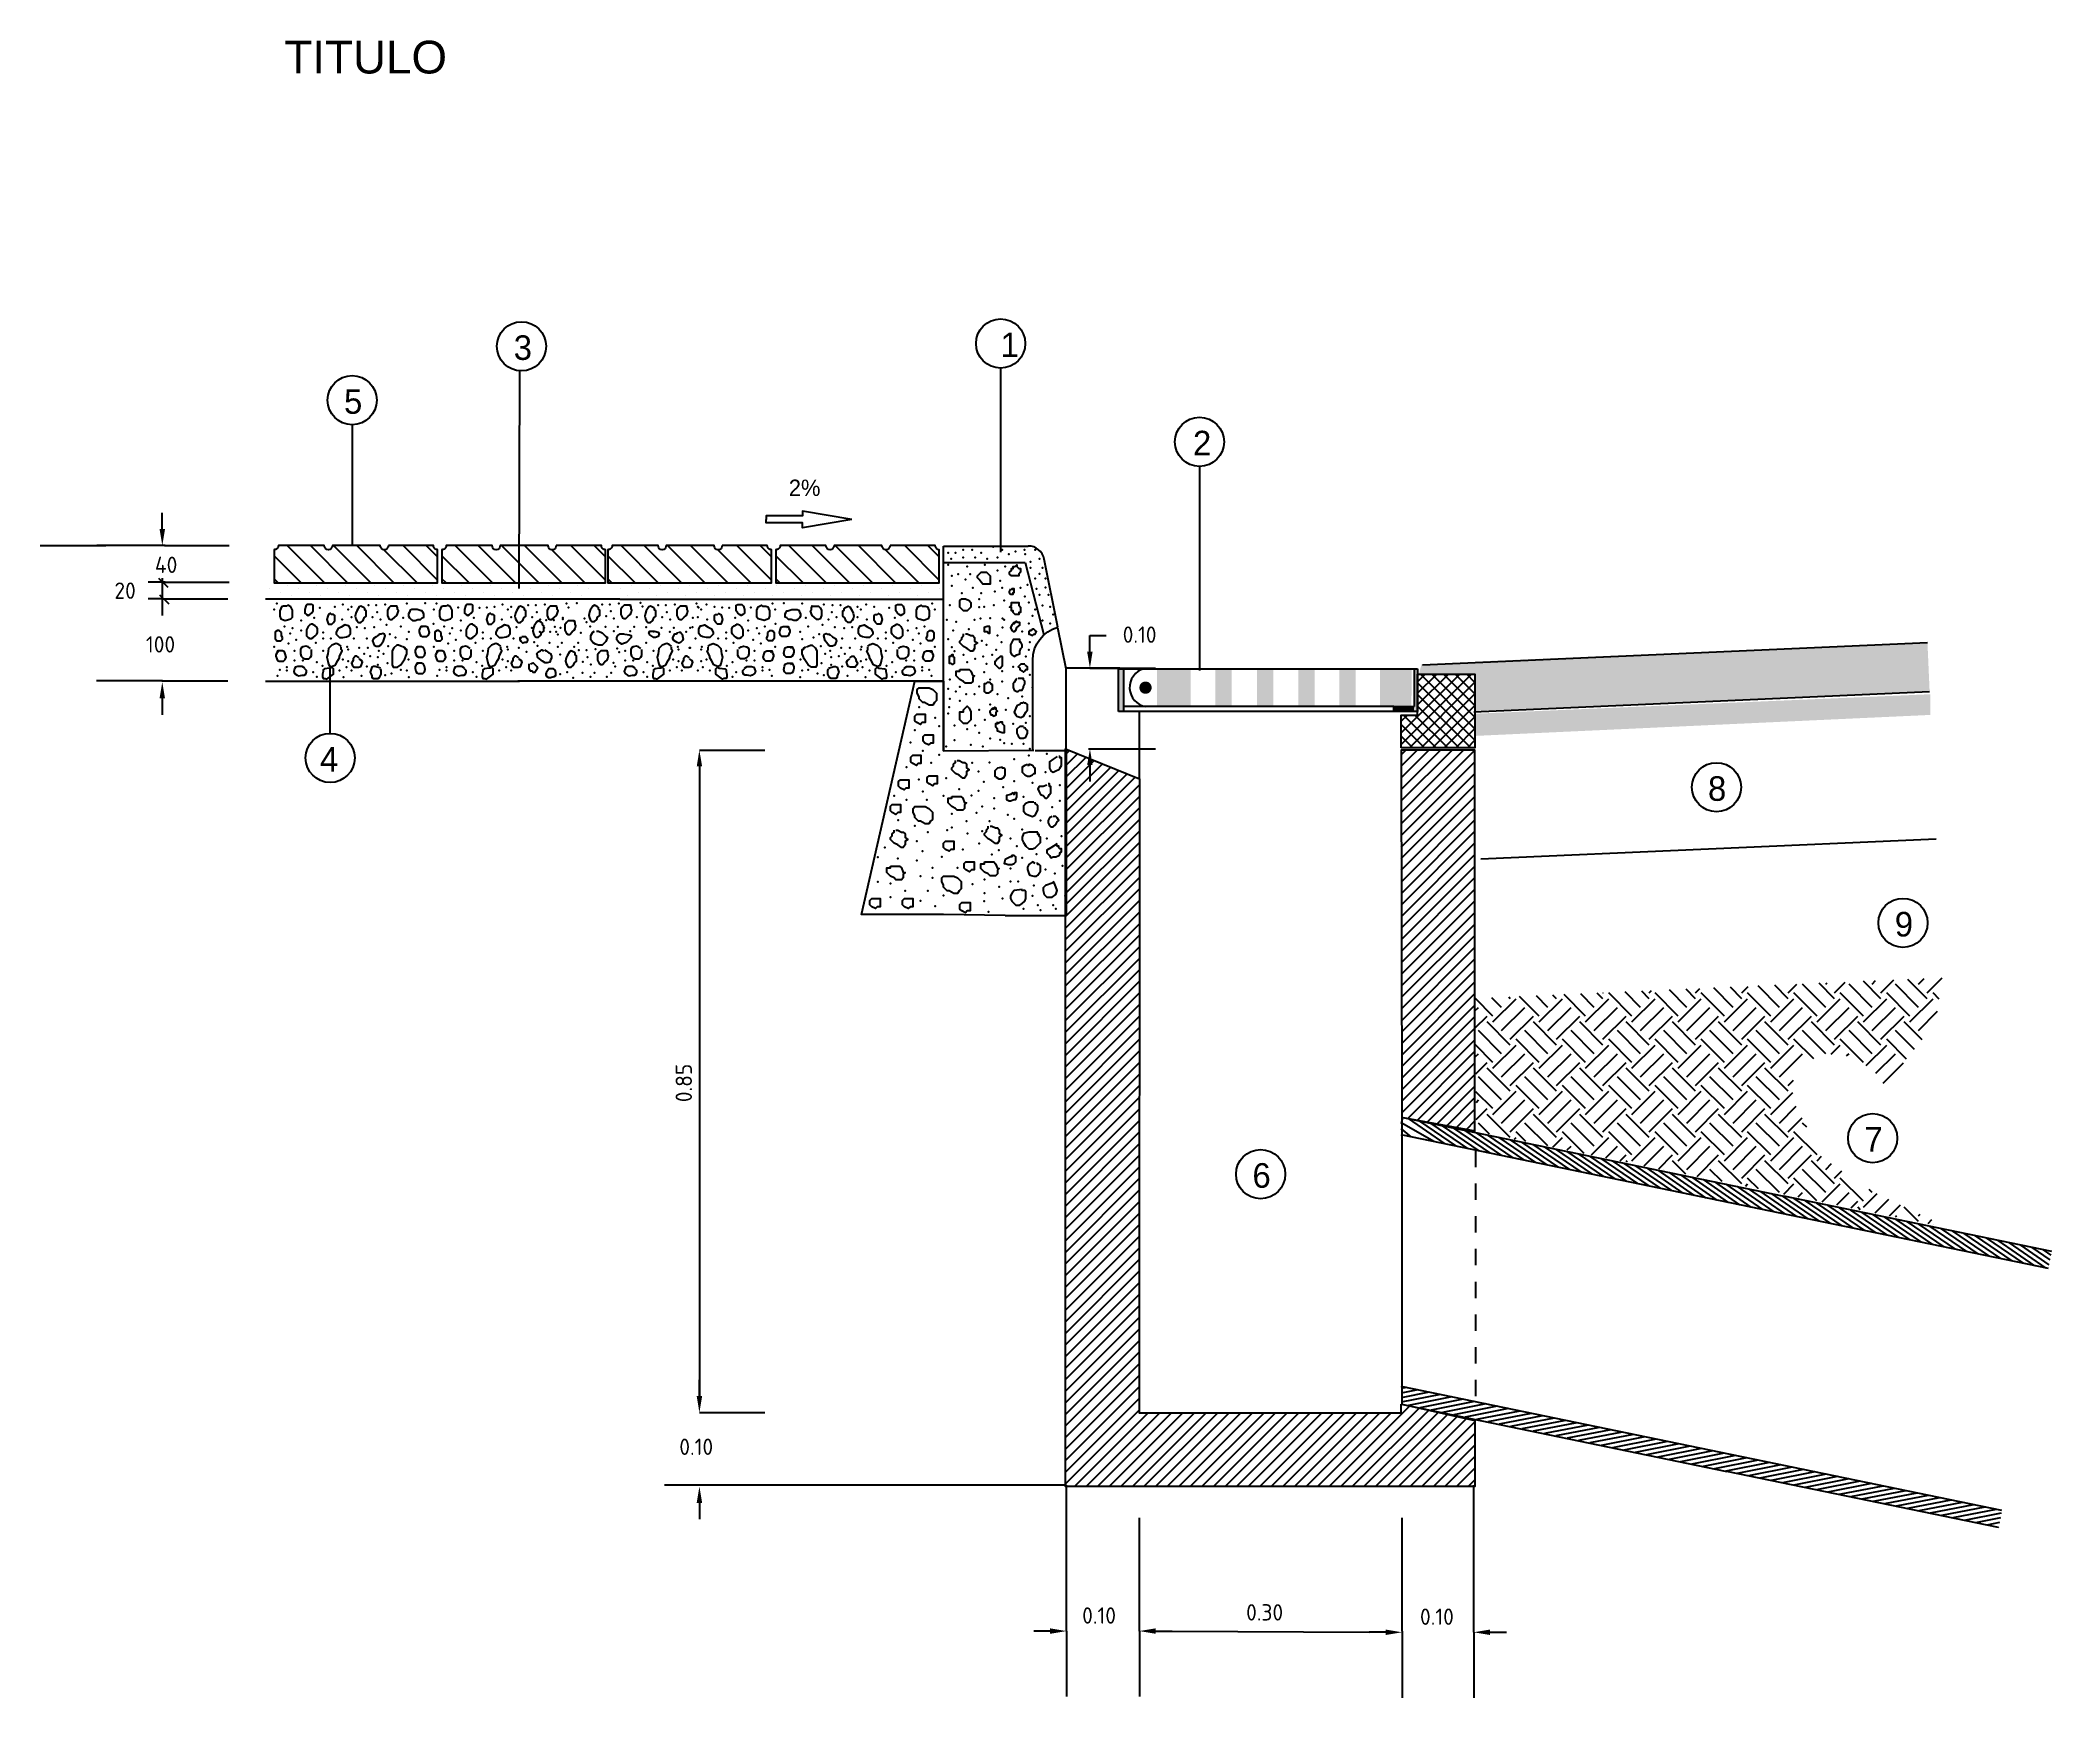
# Model space of a CAD drawing. Extents: x 20.4 to 32.7, y 14.4 to 24.5.
import ezdxf

# ---------------------------------------------------------------- set-up
doc = ezdxf.new("R2010")
doc.units = 0
doc.header["$LTSCALE"] = 0.3
doc.header["$MEASUREMENT"] = 0
doc.linetypes.add('HIDDEN', pattern=[0.375, 0.25, -0.125])
doc.layers.get('0').update_dxf_attribs({"linetype": 'CONTINUOUS'})
for name, color, linetype in [('ANILLO', 1, 'CONTINUOUS'), ('C', 7, 'CONTINUOUS'), ('FERM', 7, 'CONTINUOUS'), ('HORMIGON', 7, 'CONTINUOUS'), ('LOSA', 9, 'CONTINUOUS'), ('P', 7, 'CONTINUOUS'), ('PANOT', 1, 'CONTINUOUS'), ('RALLADO', 7, 'CONTINUOUS'), ('RAYADO', 7, 'CONTINUOUS'), ('REJA', 2, 'CONTINUOUS'), ('TEXTO', 7, 'CONTINUOUS'), ('TUBO', 7, 'CONTINUOUS')]:
    doc.layers.add(name, color=color, linetype=linetype)
doc.styles.add('DIN', font='DIN')
doc.styles.add('HELV', font='HELV')
doc.styles.add('LEROY', font='LEROY')
doc.dimstyles.get("Standard").update_dxf_attribs({"dimtxt": 0.18, "dimasz": 0.18, "dimexe": 0.18, "dimexo": 0.0625, "dimgap": 0.09, "dimtad": 0, "dimtih": 1, "dimtoh": 1, "dimdec": 4, "dimzin": 0, "dimdsep": 46, "dimtxsty": 'Standard', "dimcen": 0.09, "dimadec": 0, "dimazin": 0, "dimtfac": 1, "dimtdec": 4, "dimtofl": 0, "dimtmove": 0, "dimatfit": 3, "dimfxl": 0, "dimtolj": 1, "dimtzin": 0, "dimarcsym": 0})

msp = doc.modelspace()

# ---------------------------------------------------------------- texts
at = {"color": 0, "linetype": 'ByBlock', "style": 'DIN'}
for p in [(24.34153, 15.84572), (26.8015, 14.81543), (28.86437, 14.8081)]:
    msp.add_text('0.10', height=0.1, dxfattribs=at).set_placement(p)
at = {"layer": 'C', "color": 0, "linetype": 'ByBlock', "style": 'DIN'}
for s, p in [('40', (21.13948, 21.23136)), ('100', (21.08448, 20.74541))]:
    msp.add_text(s, height=0.1, dxfattribs=at).set_placement(p)
at = {"layer": 'C', "style": 'DIN'}
for s, p in [('20', (20.892, 21.0735)), ('0.30', (27.8026, 14.83452))]:
    msp.add_text(s, height=0.1, dxfattribs=at).set_placement(p)
at = {"layer": 'C', "style": 'HELV', "flags": 4}
msp.add_attdef('TITULO', (21.93005, 24.28166), 'SECCIO EMBORNAL', height=0.2, dxfattribs=at)
at = {"layer": 'TEXTO', "style": 'LEROY'}
for s, height, p in [('3', 0.15, (23.33035, 22.53263)), ('1', 0.15, (26.30365, 22.54968)), ('5', 0.15, (22.29427, 22.20349)), ('2', 0.15, (27.47829, 21.94968)), ('2%', 0.1, (25.01011, 21.7016)), ('4', 0.15, (22.14706, 20.01903)), ('8', 0.15, (30.62297, 19.8401)), ('9', 0.15, (31.76361, 19.01175)), ('7', 0.15, (31.57835, 17.6975)), ('6', 0.15, (27.84127, 17.47758))]:
    msp.add_text(s, height=height, dxfattribs=at).set_placement(p)

# ---------------------------------------------------------------- blocks, each defined once
blk = doc.blocks.new('*D27')
at = {"color": 0, "linetype": 'ByBlock'}
for p, q in [((26.849, 20.75), (26.849, 20.85)), ((26.849, 20.85), (26.949, 20.85)), ((26.849, 20.65), (27.249, 20.65)), ((26.841, 20.158), (27.249, 20.158)), ((26.849, 20.058), (26.849, 19.958))]:
    blk.add_line(p, q, dxfattribs=at)
for points in [[(26.865, 20.75), (26.832, 20.75), (26.849, 20.65)], [(26.865, 20.058), (26.832, 20.058), (26.849, 20.158)]]:
    blk.add_solid(points, dxfattribs=at)
at = {"color": 0, "linetype": 'ByBlock', "style": 'DIN'}
blk.add_text('0.10', height=0.1, dxfattribs=at).set_placement((27.049, 20.805))
blk = doc.blocks.new('*D23')
at = {"color": 0, "linetype": 'ByBlock'}
for p, q in [((24.464, 20.15), (24.864, 20.15)), ((24.464, 20.05), (24.464, 16.205)), ((24.464, 16.105), (24.864, 16.105))]:
    blk.add_line(p, q, dxfattribs=at)
for points in [[(24.481, 20.05), (24.448, 20.05), (24.464, 20.15)], [(24.481, 16.205), (24.448, 16.205), (24.464, 16.105)]]:
    blk.add_solid(points, dxfattribs=at)
at = {"color": 0, "linetype": 'ByBlock', "style": 'DIN'}
blk.add_text('0.85', height=0.1, rotation=90, dxfattribs=at).set_placement((24.419, 18))
blk = doc.blocks.new('*X22')
at = {"color": 0}
for p, q in [((30.211, 18.579), (30.117, 18.674)), ((30.264, 18.632), (30.218, 18.678)), ((30.264, 18.668), (30.277, 18.681)), ((30.494, 18.579), (30.387, 18.686)), ((30.547, 18.632), (30.489, 18.69)), ((30.547, 18.668), (30.573, 18.694)), ((30.777, 18.579), (30.658, 18.698)), ((30.83, 18.632), (30.76, 18.702)), ((30.83, 18.668), (30.869, 18.707)), ((31.06, 18.579), (30.929, 18.71)), ((31.113, 18.632), (31.031, 18.714)), ((31.113, 18.668), (31.165, 18.72)), ((31.343, 18.579), (31.201, 18.721)), ((31.396, 18.632), (31.301, 18.726)), ((31.343, 18.721), (31.35, 18.729)), ((31.396, 18.668), (31.461, 18.733)), ((31.625, 18.579), (31.484, 18.721)), ((31.678, 18.632), (31.572, 18.738)), ((31.625, 18.721), (31.646, 18.742)), ((31.678, 18.668), (31.757, 18.747)), ((31.908, 18.579), (31.767, 18.721)), ((31.961, 18.632), (31.843, 18.75)), ((31.908, 18.721), (31.942, 18.755)), ((31.961, 18.668), (32.053, 18.76)), ((29.201, 18.559), (29.221, 18.579)), ((29.31, 18.526), (29.203, 18.633)), ((29.363, 18.579), (29.304, 18.638)), ((29.31, 18.491), (29.451, 18.632)), ((29.363, 18.438), (29.504, 18.579)), ((29.416, 18.632), (29.406, 18.642)), ((29.592, 18.526), (29.473, 18.645)), ((29.645, 18.579), (29.575, 18.65)), ((29.592, 18.491), (29.734, 18.632)), ((29.645, 18.438), (29.787, 18.579)), ((29.698, 18.632), (29.676, 18.654)), ((29.875, 18.526), (29.744, 18.657)), ((29.928, 18.579), (29.846, 18.662)), ((29.875, 18.491), (30.017, 18.632)), ((29.928, 18.438), (30.07, 18.579)), ((29.981, 18.632), (29.947, 18.666)), ((29.981, 18.668), (29.982, 18.668)), ((30.158, 18.526), (30.017, 18.668)), ((30.158, 18.491), (30.3, 18.632)), ((30.211, 18.438), (30.353, 18.579)), ((30.441, 18.526), (30.3, 18.668)), ((30.441, 18.491), (30.582, 18.632)), ((30.494, 18.438), (30.635, 18.579)), ((30.724, 18.526), (30.582, 18.668)), ((30.724, 18.491), (30.865, 18.632)), ((30.777, 18.438), (30.918, 18.579)), ((31.007, 18.526), (30.865, 18.668)), ((31.007, 18.491), (31.148, 18.632)), ((31.06, 18.438), (31.201, 18.579)), ((31.289, 18.526), (31.148, 18.668)), ((31.289, 18.491), (31.431, 18.632)), ((31.343, 18.438), (31.484, 18.579)), ((31.572, 18.526), (31.431, 18.668)), ((31.572, 18.491), (31.714, 18.632)), ((31.625, 18.438), (31.767, 18.579)), ((31.855, 18.526), (31.714, 18.668)), ((31.855, 18.491), (31.997, 18.632)), ((31.908, 18.438), (32.025, 18.555)), ((32.035, 18.629), (31.997, 18.668)), ((29.202, 18.454), (29.274, 18.526)), ((29.363, 18.296), (29.221, 18.438)), ((29.416, 18.349), (29.274, 18.491)), ((29.416, 18.385), (29.557, 18.526)), ((29.645, 18.296), (29.504, 18.438)), ((29.698, 18.349), (29.557, 18.491)), ((29.698, 18.385), (29.84, 18.526)), ((29.928, 18.296), (29.787, 18.438)), ((29.981, 18.349), (29.84, 18.491)), ((29.981, 18.385), (30.123, 18.526)), ((30.211, 18.296), (30.07, 18.438)), ((30.264, 18.349), (30.123, 18.491)), ((30.264, 18.385), (30.406, 18.526)), ((30.494, 18.296), (30.353, 18.438)), ((30.547, 18.349), (30.406, 18.491)), ((30.547, 18.385), (30.688, 18.526)), ((30.777, 18.296), (30.635, 18.438)), ((30.83, 18.349), (30.688, 18.491)), ((30.83, 18.385), (30.971, 18.526)), ((31.06, 18.296), (30.918, 18.438)), ((31.113, 18.349), (30.971, 18.491)), ((31.113, 18.385), (31.254, 18.526)), ((31.343, 18.296), (31.201, 18.438)), ((31.396, 18.349), (31.254, 18.491)), ((31.396, 18.385), (31.537, 18.526)), ((31.625, 18.296), (31.484, 18.438)), ((31.678, 18.349), (31.537, 18.491)), ((31.678, 18.385), (31.82, 18.526)), ((31.883, 18.322), (31.767, 18.438)), ((31.93, 18.381), (31.82, 18.491)), ((29.31, 18.243), (29.203, 18.35)), ((29.31, 18.208), (29.451, 18.349)), ((29.592, 18.243), (29.451, 18.385)), ((29.592, 18.208), (29.734, 18.349)), ((29.875, 18.243), (29.734, 18.385)), ((29.875, 18.208), (30.017, 18.349)), ((30.158, 18.243), (30.017, 18.385)), ((30.158, 18.208), (30.3, 18.349)), ((30.441, 18.243), (30.3, 18.385)), ((30.441, 18.208), (30.582, 18.349)), ((30.724, 18.243), (30.582, 18.385)), ((30.724, 18.208), (30.865, 18.349)), ((31.007, 18.243), (30.865, 18.385)), ((31.007, 18.208), (31.148, 18.349)), ((31.269, 18.264), (31.148, 18.385)), ((31.376, 18.294), (31.431, 18.349)), ((31.572, 18.243), (31.431, 18.385)), ((31.589, 18.224), (31.714, 18.349)), ((31.835, 18.263), (31.714, 18.385)), ((29.204, 18.279), (29.221, 18.296)), ((29.205, 18.174), (29.274, 18.243)), ((29.416, 18.067), (29.274, 18.208)), ((29.363, 18.155), (29.504, 18.296)), ((29.416, 18.102), (29.557, 18.243)), ((29.698, 18.067), (29.557, 18.208)), ((29.645, 18.155), (29.787, 18.296)), ((29.698, 18.102), (29.84, 18.243)), ((29.981, 18.067), (29.84, 18.208)), ((29.928, 18.155), (30.07, 18.296)), ((29.981, 18.102), (30.123, 18.243)), ((30.264, 18.067), (30.123, 18.208)), ((30.211, 18.155), (30.353, 18.296)), ((30.264, 18.102), (30.406, 18.243)), ((30.547, 18.067), (30.406, 18.208)), ((30.494, 18.155), (30.635, 18.296)), ((30.547, 18.102), (30.688, 18.243)), ((30.83, 18.067), (30.688, 18.208)), ((30.777, 18.155), (30.918, 18.296)), ((30.83, 18.102), (30.971, 18.243)), ((31.113, 18.067), (30.971, 18.208)), ((31.06, 18.155), (31.201, 18.296)), ((31.469, 18.282), (31.484, 18.296)), ((31.648, 18.177), (31.767, 18.296)), ((31.693, 18.116), (31.816, 18.24)), ((29.31, 17.961), (29.206, 18.064)), ((29.363, 18.014), (29.221, 18.155)), ((29.31, 17.925), (29.451, 18.067)), ((29.592, 17.961), (29.451, 18.102)), ((29.645, 18.014), (29.504, 18.155)), ((29.592, 17.925), (29.734, 18.067)), ((29.875, 17.961), (29.734, 18.102)), ((29.928, 18.014), (29.787, 18.155)), ((29.875, 17.925), (30.017, 18.067)), ((30.158, 17.961), (30.017, 18.102)), ((30.211, 18.014), (30.07, 18.155)), ((30.158, 17.925), (30.3, 18.067)), ((30.441, 17.961), (30.3, 18.102)), ((30.494, 18.014), (30.353, 18.155)), ((30.441, 17.925), (30.582, 18.067)), ((30.724, 17.961), (30.582, 18.102)), ((30.777, 18.014), (30.635, 18.155)), ((30.724, 17.925), (30.865, 18.067)), ((31.007, 17.961), (30.865, 18.102)), ((31.06, 18.014), (30.918, 18.155)), ((31.007, 17.925), (31.141, 18.06)), ((31.113, 18.102), (31.146, 18.135)), ((29.207, 17.999), (29.221, 18.014)), ((29.208, 17.894), (29.274, 17.961)), ((29.363, 17.872), (29.504, 18.014)), ((29.416, 17.819), (29.557, 17.961)), ((29.645, 17.872), (29.787, 18.014)), ((29.698, 17.819), (29.84, 17.961)), ((29.928, 17.872), (30.07, 18.014)), ((29.981, 17.819), (30.123, 17.961)), ((30.211, 17.872), (30.353, 18.014)), ((30.264, 17.819), (30.406, 17.961)), ((30.494, 17.872), (30.635, 18.014)), ((30.547, 17.819), (30.688, 17.961)), ((30.777, 17.872), (30.918, 18.014)), ((30.83, 17.819), (30.971, 17.961)), ((31.06, 17.872), (31.162, 17.975)), ((29.288, 17.805), (29.221, 17.872)), ((29.416, 17.784), (29.274, 17.925)), ((29.51, 17.76), (29.451, 17.819)), ((29.644, 17.733), (29.504, 17.872)), ((29.698, 17.784), (29.557, 17.925)), ((29.866, 17.687), (29.734, 17.819)), ((29.928, 17.731), (29.787, 17.872)), ((29.981, 17.784), (29.84, 17.925)), ((30.158, 17.678), (30.017, 17.819)), ((30.211, 17.731), (30.07, 17.872)), ((30.264, 17.784), (30.123, 17.925)), ((30.441, 17.678), (30.3, 17.819)), ((30.494, 17.731), (30.353, 17.872)), ((30.547, 17.784), (30.406, 17.925)), ((30.724, 17.678), (30.582, 17.819)), ((30.777, 17.731), (30.635, 17.872)), ((30.83, 17.784), (30.688, 17.925)), ((31.007, 17.678), (30.865, 17.819)), ((31.06, 17.731), (30.918, 17.872)), ((31.113, 17.784), (30.971, 17.925)), ((31.113, 17.819), (31.198, 17.904)), ((31.289, 17.678), (31.148, 17.819)), ((31.226, 17.847), (31.201, 17.872)), ((29.441, 17.774), (29.451, 17.784)), ((29.676, 17.726), (29.734, 17.784)), ((29.764, 17.708), (29.787, 17.731)), ((29.911, 17.678), (30.017, 17.784)), ((29.999, 17.66), (30.07, 17.731)), ((30.158, 17.642), (30.3, 17.784)), ((30.234, 17.612), (30.353, 17.731)), ((30.441, 17.642), (30.582, 17.784)), ((30.494, 17.589), (30.635, 17.731)), ((30.724, 17.642), (30.865, 17.784)), ((30.777, 17.589), (30.918, 17.731)), ((31.007, 17.642), (31.148, 17.784)), ((31.06, 17.589), (31.201, 17.731)), ((30.087, 17.642), (30.123, 17.678)), ((30.132, 17.633), (30.123, 17.642)), ((30.322, 17.594), (30.406, 17.678)), ((30.354, 17.588), (30.353, 17.589)), ((30.487, 17.561), (30.406, 17.642)), ((30.557, 17.546), (30.688, 17.678)), ((30.709, 17.515), (30.635, 17.589)), ((30.83, 17.501), (30.688, 17.642)), ((30.83, 17.536), (30.971, 17.678)), ((31.06, 17.448), (30.918, 17.589)), ((31.113, 17.501), (30.971, 17.642)), ((31.113, 17.536), (31.254, 17.678)), ((31.343, 17.448), (31.201, 17.589)), ((31.396, 17.501), (31.254, 17.642)), ((31.289, 17.642), (31.317, 17.67)), ((31.343, 17.589), (31.378, 17.625)), ((31.396, 17.536), (31.44, 17.58)), ((30.851, 17.487), (30.865, 17.501)), ((30.931, 17.47), (30.865, 17.536)), ((31.086, 17.439), (31.148, 17.501)), ((31.287, 17.398), (31.148, 17.536)), ((31.174, 17.421), (31.201, 17.448)), ((31.321, 17.391), (31.431, 17.501)), ((31.409, 17.373), (31.484, 17.448)), ((31.572, 17.395), (31.431, 17.536)), ((31.572, 17.359), (31.656, 17.443)), ((31.625, 17.448), (31.607, 17.466)), ((31.497, 17.355), (31.537, 17.395)), ((31.553, 17.343), (31.537, 17.359)), ((31.644, 17.325), (31.727, 17.408)), ((31.732, 17.307), (31.799, 17.374)), ((31.908, 17.271), (31.82, 17.359)), ((31.775, 17.298), (31.767, 17.306)), ((31.908, 17.306), (31.919, 17.317)), ((31.967, 17.259), (31.99, 17.283)), ((31.997, 17.253), (31.997, 17.253))]:
    blk.add_line(p, q, dxfattribs=at)
blk = doc.blocks.new('*X20')
at = {"color": 0}
for p, q in [((26.7, 20.124), (26.724, 20.148)), ((28.749, 19.84), (29.06, 20.15)), ((28.749, 19.91), (28.989, 20.15)), ((28.749, 19.981), (28.918, 20.15)), ((28.749, 20.051), (28.847, 20.15)), ((28.749, 20.122), (28.777, 20.15)), ((28.75, 19.769), (29.13, 20.15)), ((28.75, 19.699), (29.2, 20.149)), ((26.7, 20.053), (26.774, 20.128)), ((26.7, 19.982), (26.825, 20.107)), ((26.7, 19.912), (26.875, 20.087)), ((26.7, 19.841), (26.925, 20.066)), ((26.7, 19.77), (26.976, 20.046)), ((26.7, 19.7), (27.026, 20.025)), ((28.75, 19.628), (29.2, 20.078)), ((26.7, 19.629), (27.076, 20.005)), ((26.7, 19.558), (27.126, 19.985)), ((26.7, 19.488), (27.151, 19.938)), ((28.75, 19.558), (29.2, 20.008)), ((28.75, 19.487), (29.2, 19.937)), ((26.7, 19.417), (27.151, 19.867)), ((26.7, 19.346), (27.151, 19.797)), ((28.75, 19.417), (29.2, 19.866)), ((28.751, 19.346), (29.2, 19.795)), ((26.7, 19.275), (27.151, 19.726)), ((26.7, 19.205), (27.151, 19.655)), ((28.751, 19.275), (29.2, 19.725)), ((28.751, 19.205), (29.2, 19.654)), ((26.7, 19.134), (27.151, 19.585)), ((28.751, 19.134), (29.2, 19.583)), ((26.7, 19.063), (27.151, 19.514)), ((26.7, 18.993), (27.151, 19.443)), ((28.751, 19.064), (29.2, 19.513)), ((28.751, 18.993), (29.2, 19.442)), ((26.7, 18.922), (27.151, 19.372)), ((26.7, 18.851), (27.151, 19.302)), ((28.752, 18.923), (29.2, 19.371)), ((28.752, 18.852), (29.2, 19.301)), ((26.7, 18.78), (27.151, 19.231)), ((28.752, 18.782), (29.2, 19.23)), ((26.7, 18.71), (27.151, 19.16)), ((26.7, 18.639), (27.151, 19.09)), ((28.752, 18.711), (29.2, 19.159)), ((28.752, 18.641), (29.2, 19.088)), ((26.7, 18.568), (27.151, 19.019)), ((26.7, 18.498), (27.151, 18.948)), ((28.752, 18.57), (29.2, 19.018)), ((28.753, 18.499), (29.2, 18.947)), ((26.7, 18.427), (27.151, 18.877)), ((26.7, 18.356), (27.15, 18.807)), ((28.753, 18.429), (29.2, 18.876)), ((28.753, 18.358), (29.2, 18.806)), ((26.7, 18.285), (27.15, 18.736)), ((28.753, 18.288), (29.2, 18.735)), ((26.7, 18.215), (27.15, 18.665)), ((26.7, 18.144), (27.15, 18.594)), ((28.753, 18.217), (29.2, 18.664)), ((28.753, 18.147), (29.2, 18.593)), ((26.7, 18.073), (27.15, 18.524)), ((26.7, 18.003), (27.15, 18.453)), ((28.754, 18.076), (29.2, 18.523)), ((28.754, 18.006), (29.2, 18.452)), ((26.7, 17.932), (27.15, 18.382)), ((26.7, 17.861), (27.15, 18.312)), ((28.754, 17.935), (29.2, 18.381)), ((28.791, 17.901), (29.2, 18.311)), ((26.7, 17.79), (27.15, 18.241)), ((28.85, 17.89), (29.2, 18.24)), ((26.7, 17.72), (27.15, 18.17)), ((26.7, 17.649), (27.15, 18.099)), ((28.91, 17.879), (29.2, 18.169)), ((28.969, 17.868), (29.2, 18.098)), ((26.7, 17.578), (27.15, 18.029)), ((26.7, 17.508), (27.15, 17.958)), ((29.029, 17.856), (29.2, 18.028)), ((29.088, 17.845), (29.2, 17.957)), ((26.7, 17.437), (27.15, 17.887)), ((26.7, 17.366), (27.15, 17.817)), ((29.148, 17.834), (29.2, 17.886)), ((26.7, 17.295), (27.15, 17.746)), ((26.7, 17.225), (27.15, 17.675)), ((26.7, 17.154), (27.15, 17.604)), ((26.7, 17.083), (27.15, 17.534)), ((26.7, 17.013), (27.15, 17.463)), ((26.7, 16.942), (27.15, 17.392)), ((26.7, 16.871), (27.15, 17.321)), ((26.7, 16.801), (27.15, 17.251)), ((26.7, 16.73), (27.15, 17.18)), ((26.7, 16.659), (27.15, 17.109)), ((26.7, 16.588), (27.15, 17.039)), ((26.7, 16.518), (27.15, 16.968)), ((26.7, 16.447), (27.15, 16.897)), ((26.7, 16.376), (27.15, 16.826)), ((26.7, 16.306), (27.15, 16.756)), ((26.7, 16.235), (27.15, 16.685)), ((26.7, 16.164), (27.15, 16.614)), ((26.7, 16.093), (27.15, 16.543)), ((26.7, 16.023), (27.15, 16.473)), ((26.7, 15.952), (27.15, 16.402)), ((26.7, 15.881), (27.15, 16.331)), ((26.7, 15.811), (27.15, 16.261)), ((26.7, 15.74), (27.15, 16.19)), ((26.7, 15.669), (27.15, 16.119)), ((26.754, 15.653), (27.204, 16.103)), ((26.825, 15.653), (27.275, 16.103)), ((26.896, 15.653), (27.346, 16.103)), ((26.967, 15.653), (27.417, 16.103)), ((27.037, 15.653), (27.487, 16.103)), ((27.108, 15.653), (27.558, 16.103)), ((27.179, 15.653), (27.629, 16.103)), ((27.249, 15.653), (27.699, 16.103)), ((27.32, 15.653), (27.77, 16.103)), ((27.391, 15.653), (27.841, 16.103)), ((27.462, 15.653), (27.912, 16.103)), ((27.532, 15.653), (27.982, 16.103)), ((27.603, 15.653), (28.053, 16.103)), ((27.674, 15.653), (28.124, 16.103)), ((27.744, 15.653), (28.194, 16.103)), ((27.815, 15.653), (28.265, 16.103)), ((27.886, 15.653), (28.336, 16.103)), ((27.956, 15.653), (28.406, 16.103)), ((28.027, 15.653), (28.477, 16.103)), ((28.098, 15.653), (28.548, 16.103)), ((28.169, 15.653), (28.619, 16.103)), ((28.239, 15.653), (28.689, 16.103)), ((28.31, 15.653), (28.802, 16.145)), ((28.381, 15.653), (28.86, 16.132)), ((28.451, 15.653), (28.918, 16.119)), ((28.522, 15.653), (28.976, 16.106)), ((28.593, 15.653), (29.034, 16.094)), ((28.664, 15.653), (29.092, 16.081)), ((28.734, 15.653), (29.149, 16.068)), ((28.805, 15.653), (29.2, 16.048)), ((28.876, 15.653), (29.2, 15.977)), ((28.946, 15.653), (29.2, 15.906)), ((29.017, 15.653), (29.2, 15.836)), ((29.088, 15.653), (29.2, 15.765)), ((29.159, 15.653), (29.2, 15.694))]:
    blk.add_line(p, q, dxfattribs=at)
blk = doc.blocks.new('RI-270P', base_point=(3.08, 2.956))
at = {"layer": 'REJA'}
for p, q in [((3.074, 3.002), (3.439, 3.002)), ((3.074, 2.95), (3.074, 3.002)), ((3.439, 3.002), (3.439, 2.95)), ((3.439, 2.95), (3.074, 2.95)), ((3.41, 2.956), (3.08, 2.956)), ((3.41, 2.956), (3.435, 2.956)), ((3.41, 2.95), (3.41, 2.956))]:
    blk.add_line(p, q, dxfattribs=at)
for points in [[(3.08, 3.002), (3.08, 2.95)], [(3.435, 3.002), (3.435, 2.956)]]:
    blk.add_lwpolyline(points, dxfattribs=at)
at = {"layer": 'REJA', "const_width": 0.0075}
blk.add_lwpolyline([(3.1032, 2.979, 1), (3.1107, 2.979, 1)], format="xyb", close=True, dxfattribs=at)
at = {"layer": 'REJA'}
blk.add_arc((3.1112, 2.9792), 0.0237, 105.1026, 260.1824, dxfattribs=at)
for points in [[(3.074, 3.002), (3.08, 3.002), (3.074, 2.95), (3.08, 2.95)], [(3.121, 3.002), (3.162, 3.002), (3.121, 2.956), (3.162, 2.956)], [(3.192, 3.002), (3.192, 2.956), (3.212, 3.002), (3.212, 2.956)], [(3.243, 3.002), (3.243, 2.956), (3.263, 3.002), (3.263, 2.956)], [(3.2934, 3.002), (3.2934, 2.956), (3.3134, 3.002), (3.3134, 2.956)], [(3.3435, 3.002), (3.3435, 2.956), (3.3635, 3.002), (3.3635, 2.956)], [(3.3931, 3.0021), (3.3931, 2.9556), (3.4319, 3.0021), (3.4317, 2.9559)], [(3.435, 3.002), (3.439, 3.002), (3.435, 2.95), (3.439, 2.95)], [(3.41, 2.956), (3.41, 2.95), (3.435, 2.956), (3.435, 2.95)]]:
    blk.add_solid(points, dxfattribs=at)
blk = doc.blocks.new('FLECHA', base_point=(17.27, 14.09))
at = {"layer": 'TEXTO'}
for points in [[(16.87, 14.09), (17.1, 14.31), (17.1, 14.18), (17.27, 14.18), (17.27, 14.09)], [(16.87, 14.09), (17.1, 13.87), (17.1, 14), (17.27, 14), (17.27, 14.09)]]:
    blk.add_lwpolyline(points, dxfattribs=at)
blk = doc.blocks.new('*X6')
at = {"color": 0}
for p, q in [((20.855, 6.4583), (20.8972, 6.5005)), ((20.855, 6.4866), (20.8689, 6.5005)), ((20.88, 6.455), (20.9205, 6.4955)), ((20.9083, 6.455), (20.9538, 6.5005)), ((20.925, 6.5), (20.9255, 6.5005)), ((20.9365, 6.455), (20.982, 6.5005)), ((20.9648, 6.455), (21.0103, 6.5005)), ((20.9931, 6.455), (21.0386, 6.5005)), ((21.0214, 6.455), (21.0546, 6.4882)), ((21.0497, 6.455), (21.0546, 6.4599))]:
    blk.add_line(p, q, dxfattribs=at)
blk = doc.blocks.new('PANOT', base_point=(20.855, 6.455))
at = {"layer": 'PANOT'}
blk.add_lwpolyline([(20.915, 6.5005, 1), (20.925, 6.5005), (20.9834, 6.5005, 1), (20.9934, 6.5005), (21.0494, 6.5005, 0.425776), (21.0546, 6.4955), (21.0546, 6.455), (20.855, 6.455), (20.855, 6.4955, 0.414214), (20.86, 6.5005)], format="xyb", close=True, dxfattribs=at)
blk.add_blockref('*X6', (0, 0))
blk = doc.blocks.new('*X8')
at = {"color": 0}
for p, q in [((20.8552, 6.4479), (20.8552, 6.4479)), ((20.8685, 6.4435), (20.8685, 6.4435)), ((20.8773, 6.4523), (20.8773, 6.4523)), ((20.8817, 6.4391), (20.8817, 6.4391)), ((20.8906, 6.4479), (20.8906, 6.4479)), ((20.9038, 6.4435), (20.9038, 6.4435)), ((20.9127, 6.4523), (20.9127, 6.4523)), ((20.9171, 6.4391), (20.9171, 6.4391)), ((20.9259, 6.4479), (20.9259, 6.4479)), ((20.9392, 6.4435), (20.9392, 6.4435)), ((20.948, 6.4523), (20.948, 6.4523)), ((20.9525, 6.4391), (20.9525, 6.4391)), ((20.9613, 6.4479), (20.9613, 6.4479)), ((20.9746, 6.4435), (20.9746, 6.4435)), ((20.9834, 6.4523), (20.9834, 6.4523)), ((20.9878, 6.4391), (20.9878, 6.4391)), ((20.9967, 6.4479), (20.9967, 6.4479)), ((21.0099, 6.4435), (21.0099, 6.4435)), ((21.0187, 6.4523), (21.0187, 6.4523)), ((21.0232, 6.4391), (21.0232, 6.4391)), ((21.032, 6.4479), (21.032, 6.4479)), ((21.0453, 6.4435), (21.0453, 6.4435)), ((21.0541, 6.4523), (21.0541, 6.4523)), ((21.0585, 6.4391), (21.0585, 6.4391)), ((21.0674, 6.4479), (21.0674, 6.4479)), ((21.0806, 6.4435), (21.0806, 6.4435)), ((21.0895, 6.4523), (21.0895, 6.4523)), ((21.0939, 6.4391), (21.0939, 6.4391)), ((21.1027, 6.4479), (21.1027, 6.4479)), ((21.116, 6.4435), (21.116, 6.4435)), ((21.1248, 6.4523), (21.1248, 6.4523)), ((21.1292, 6.4391), (21.1292, 6.4391)), ((21.1381, 6.4479), (21.1381, 6.4479)), ((21.1513, 6.4435), (21.1513, 6.4435)), ((21.1602, 6.4523), (21.1602, 6.4523)), ((21.1646, 6.4391), (21.1646, 6.4391)), ((21.1734, 6.4479), (21.1734, 6.4479)), ((21.1867, 6.4435), (21.1867, 6.4435)), ((21.1955, 6.4523), (21.1955, 6.4523)), ((21.1999, 6.4391), (21.1999, 6.4391)), ((21.2088, 6.4479), (21.2088, 6.4479)), ((21.222, 6.4435), (21.222, 6.4435)), ((21.2309, 6.4523), (21.2309, 6.4523)), ((21.2353, 6.4391), (21.2353, 6.4391)), ((21.2441, 6.4479), (21.2441, 6.4479))]:
    blk.add_line(p, q, dxfattribs=at)
blk = doc.blocks.new('*X7')
at = {"color": 0}
for p, q in [((20.855, 6.4583), (20.8972, 6.5005)), ((20.855, 6.4866), (20.8689, 6.5005)), ((20.88, 6.455), (20.9205, 6.4955)), ((20.9083, 6.455), (20.9538, 6.5005)), ((20.925, 6.5), (20.9255, 6.5005)), ((20.9365, 6.455), (20.982, 6.5005)), ((20.9648, 6.455), (21.0103, 6.5005)), ((20.9931, 6.455), (21.0386, 6.5005)), ((21.0214, 6.455), (21.0546, 6.4882)), ((21.0497, 6.455), (21.0546, 6.4599))]:
    blk.add_line(p, q, dxfattribs=at)
blk = doc.blocks.new('*X15')
at = {"color": 0}
for p, q in [((14.83, 12.4541), (14.9159, 12.54)), ((14.83, 12.4683), (14.9017, 12.54)), ((14.84, 12.45), (14.92, 12.53)), ((14.85, 12.5024), (14.8876, 12.54)), ((14.85, 12.5165), (14.8735, 12.54)), ((14.85, 12.5307), (14.8593, 12.54)), ((14.92, 12.4592), (14.85, 12.5292)), ((14.92, 12.4733), (14.8533, 12.54)), ((14.92, 12.4875), (14.8675, 12.54)), ((14.92, 12.5016), (14.8816, 12.54)), ((14.92, 12.5157), (14.8957, 12.54)), ((14.92, 12.5299), (14.9099, 12.54)), ((14.915, 12.45), (14.85, 12.515)), ((14.8542, 12.45), (14.92, 12.5158)), ((14.83, 12.4824), (14.8376, 12.49)), ((14.8726, 12.45), (14.8326, 12.49)), ((14.8867, 12.45), (14.8467, 12.49)), ((14.9009, 12.45), (14.85, 12.5009)), ((14.8683, 12.45), (14.92, 12.5017)), ((14.8824, 12.45), (14.92, 12.4876)), ((14.8585, 12.45), (14.83, 12.4785)), ((14.8443, 12.45), (14.83, 12.4643)), ((14.8966, 12.45), (14.92, 12.4734)), ((14.9107, 12.45), (14.92, 12.4593)), ((14.8302, 12.45), (14.83, 12.4502))]:
    blk.add_line(p, q, dxfattribs=at)

# ---------------------------------------------------------------- dimensions: what is measured, and where the dimension line sits
at = {"layer": 'C'}
for base, p1, p2, text, picture, middle in [((26.84856, 20.6504), (26.84124, 20.15781), (26.84856, 20.6504), '0.10', '*D27', (27.16106, 20.8504)), ((24.46438, 16.10537), (24.46438, 20.15048), (24.46438, 16.10537), '0.85', '*D23', (24.37438, 18.12793))]:
    dim = msp.add_linear_dim(base=base, p1=p1, p2=p2, angle=90, text=text, dimstyle='Standard', dxfattribs=at)
    dim.commit()
    dim.dimension.update_dxf_attribs({"geometry": picture, "text_midpoint": middle})

# ---------------------------------------------------------------- linework, layer by layer
at = {"color": 0, "linetype": 'ByBlock'}
for p, q in [((20.4392, 21.39945), (20.8392, 21.39945)), ((24.46438, 16.20537), (24.46438, 16.30537)), ((24.46438, 15.55307), (24.46438, 15.45307)), ((26.60573, 14.77043), (26.50573, 14.77043)), ((26.70573, 14.77043), (26.70573, 14.37043)), ((27.1507, 14.77043), (27.1507, 14.37043)), ((27.2507, 14.77043), (27.3507, 14.77043)), ((28.65481, 14.7631), (28.55481, 14.7631)), ((28.75481, 14.77043), (28.75481, 14.3631)), ((29.19246, 14.7631), (29.19246, 14.3631)), ((29.29246, 14.7631), (29.39246, 14.7631))]:
    msp.add_line(p, q, dxfattribs=at)
at = {"color": 7}
msp.add_line((26.70396, 20.14618), (26.70396, 20.64618), dxfattribs=at)
for p, q in [((27.03168, 20.6504), (26.70573, 20.6504)), ((28.81018, 17.78885), (28.75, 17.83946)), ((28.94868, 17.76023), (28.75279, 17.87154)), ((29.01792, 17.74592), (28.79435, 17.89934)), ((29.08717, 17.7316), (28.8636, 17.88503)), ((29.15642, 17.71729), (28.93284, 17.87072)), ((29.22566, 17.70298), (29.00209, 17.85641)), ((29.29491, 17.68867), (29.07134, 17.84209)), ((29.36416, 17.67435), (29.14059, 17.82778)), ((29.43341, 17.66004), (29.20983, 17.81347)), ((29.50265, 17.64573), (29.27908, 17.79916)), ((29.5719, 17.63142), (29.34833, 17.78484)), ((29.64115, 17.6171), (29.41757, 17.77053)), ((29.71039, 17.60279), (29.48682, 17.75622)), ((29.77964, 17.58848), (29.55607, 17.74191)), ((29.84889, 17.57417), (29.62532, 17.72759)), ((29.91813, 17.55985), (29.69456, 17.71328)), ((29.98738, 17.54554), (29.76381, 17.69897)), ((30.05663, 17.53123), (29.83306, 17.68466)), ((30.12588, 17.51692), (29.9023, 17.67034)), ((30.19512, 17.5026), (29.97155, 17.65603)), ((30.26437, 17.48829), (30.0408, 17.64172)), ((30.33362, 17.47398), (30.11004, 17.62741)), ((30.40286, 17.45967), (30.17929, 17.61309)), ((30.47211, 17.44536), (30.24854, 17.59878)), ((30.54136, 17.43104), (30.31779, 17.58447)), ((30.61061, 17.41673), (30.38703, 17.57016)), ((30.67985, 17.40242), (30.45628, 17.55585)), ((30.7491, 17.38811), (30.52553, 17.54153)), ((30.81835, 17.37379), (30.59477, 17.52722)), ((30.88759, 17.35948), (30.66402, 17.51291)), ((30.95684, 17.34517), (30.73327, 17.4986)), ((31.02609, 17.33086), (30.80252, 17.48428)), ((31.09534, 17.31654), (30.87176, 17.46997)), ((31.16458, 17.30223), (30.94101, 17.45566)), ((31.23383, 17.28792), (31.01026, 17.44135)), ((31.30308, 17.27361), (31.0795, 17.42703)), ((31.37232, 17.25929), (31.14875, 17.41272)), ((31.44157, 17.24498), (31.218, 17.39841)), ((31.51082, 17.23067), (31.28724, 17.3841)), ((31.58006, 17.21636), (31.35649, 17.36978)), ((31.64931, 17.20204), (31.42574, 17.35547)), ((31.71856, 17.18773), (31.49499, 17.34116)), ((31.78781, 17.17342), (31.56423, 17.32685)), ((31.85705, 17.15911), (31.63348, 17.31254)), ((31.9263, 17.1448), (31.70273, 17.29822)), ((31.99555, 17.13048), (31.77197, 17.28391)), ((32.06479, 17.11617), (31.84122, 17.2696)), ((32.13404, 17.10186), (31.91047, 17.25529)), ((32.20329, 17.08755), (31.97972, 17.24097)), ((32.27254, 17.07323), (32.04896, 17.22666)), ((32.34178, 17.05892), (32.11821, 17.21235)), ((32.41103, 17.04461), (32.18746, 17.19804)), ((32.48028, 17.0303), (32.2567, 17.18372)), ((32.54952, 17.01598), (32.32595, 17.16941)), ((32.61877, 17.00167), (32.3952, 17.1551)), ((32.68802, 16.98736), (32.46444, 17.14079)), ((32.70675, 17.00771), (32.53369, 17.12647)), ((32.71241, 17.03704), (32.60294, 17.11216)), ((32.71807, 17.06636), (32.67219, 17.09785)), ((28.78246, 16.25733), (28.75, 16.25096)), ((28.85171, 16.24302), (28.75, 16.22306)), ((28.92095, 16.2287), (28.75, 16.19515)), ((28.9902, 16.21439), (28.75, 16.16725)), ((29.05945, 16.20008), (28.79337, 16.14786)), ((29.12869, 16.18577), (28.86262, 16.13354)), ((29.19794, 16.17146), (28.93186, 16.11923)), ((29.26719, 16.15714), (29.00111, 16.10492)), ((29.33644, 16.14283), (29.07036, 16.09061)), ((29.40568, 16.12852), (29.1396, 16.07629)), ((29.47493, 16.11421), (29.20885, 16.06198)), ((29.54418, 16.09989), (29.2781, 16.04767)), ((29.61342, 16.08558), (29.34735, 16.03336)), ((29.68267, 16.07127), (29.41659, 16.01905)), ((29.75192, 16.05696), (29.48584, 16.00473)), ((29.82117, 16.04264), (29.55509, 15.99042)), ((29.89041, 16.02833), (29.62433, 15.97611)), ((29.95966, 16.01402), (29.69358, 15.9618)), ((30.02891, 15.99971), (29.76283, 15.94748)), ((30.09815, 15.98539), (29.83208, 15.93317)), ((30.1674, 15.97108), (29.90132, 15.91886)), ((30.23665, 15.95677), (29.97057, 15.90455)), ((30.30589, 15.94246), (30.03982, 15.89023)), ((30.37514, 15.92814), (30.10906, 15.87592)), ((30.44439, 15.91383), (30.17831, 15.86161)), ((30.51364, 15.89952), (30.24756, 15.8473)), ((30.58288, 15.88521), (30.31681, 15.83298)), ((30.65213, 15.8709), (30.38605, 15.81867)), ((30.72138, 15.85658), (30.4553, 15.80436)), ((30.79062, 15.84227), (30.52455, 15.79005)), ((30.85987, 15.82796), (30.59379, 15.77573)), ((30.92912, 15.81365), (30.66304, 15.76142)), ((30.99837, 15.79933), (30.73229, 15.74711)), ((31.06761, 15.78502), (30.80153, 15.7328)), ((31.13686, 15.77071), (30.87078, 15.71849)), ((31.20611, 15.7564), (30.94003, 15.70417)), ((31.27535, 15.74208), (31.00928, 15.68986)), ((31.3446, 15.72777), (31.07852, 15.67555)), ((31.41385, 15.71346), (31.14777, 15.66124)), ((31.48309, 15.69915), (31.21702, 15.64692)), ((31.55234, 15.68483), (31.28626, 15.63261)), ((31.62159, 15.67052), (31.35551, 15.6183)), ((31.69084, 15.65621), (31.42476, 15.60399)), ((31.76008, 15.6419), (31.49401, 15.58967)), ((31.82933, 15.62759), (31.56325, 15.57536)), ((31.89858, 15.61327), (31.6325, 15.56105)), ((31.96782, 15.59896), (31.70175, 15.54674)), ((32.03707, 15.58465), (31.77099, 15.53242)), ((32.10632, 15.57034), (31.84024, 15.51811)), ((32.17557, 15.55602), (31.90949, 15.5038)), ((32.24481, 15.54171), (31.97873, 15.48949)), ((32.31406, 15.5274), (32.04798, 15.47518)), ((32.38331, 15.51309), (32.11723, 15.46086)), ((32.4141, 15.49123), (32.18648, 15.44655)), ((32.4085, 15.46222), (32.25572, 15.43224)), ((32.4029, 15.43322), (32.32497, 15.41793)), ((32.39731, 15.40422), (32.39422, 15.40361))]:
    msp.add_line(p, q)
for points in [[(26.39165, 21.27005), (26.40286, 21.28126), (26.40286, 21.27005), (26.41407, 21.25884), (26.42528, 21.25884), (26.42528, 21.23641), (26.41407, 21.2252), (26.41407, 21.21399), (26.36922, 21.21399), (26.35801, 21.2252), (26.35801, 21.23641), (26.36922, 21.24762), (26.36922, 21.25884), (26.38043, 21.25884), (26.38043, 21.27005), (26.39165, 21.27005)], [(26.19543, 21.23641), (26.21785, 21.23641), (26.24028, 21.21399), (26.24028, 21.16353), (26.19543, 21.16353), (26.18422, 21.17474), (26.17301, 21.19156), (26.16179, 21.20277), (26.16179, 21.21399), (26.18422, 21.23641), (26.19543, 21.23641)], [(21.94545, 21.02932), (21.9255, 21.02932), (21.91304, 21.02433), (21.90805, 21.01436), (21.90307, 20.9994), (21.90307, 20.96699), (21.90805, 20.95203), (21.91802, 20.94705), (21.93548, 20.94206), (21.95542, 20.94705), (21.97038, 20.95203), (21.98035, 20.962), (21.98035, 21.00439), (21.97038, 21.02433), (21.95043, 21.0343), (21.94545, 21.02932)], [(22.105, 21.0343), (22.09503, 21.03929), (22.0701, 21.03929), (22.06012, 21.02932), (22.05514, 21.00937), (22.05514, 20.98693), (22.06511, 20.97696), (22.07508, 20.97198), (22.08505, 20.97696), (22.09503, 20.98693), (22.105, 20.9994), (22.105, 21.0343)], [(22.41662, 21.01934), (22.39668, 21.02932), (22.38671, 21.02433), (22.37175, 20.9994), (22.36676, 20.98693), (22.36178, 20.96699), (22.36676, 20.95203), (22.37175, 20.94206), (22.38172, 20.92959), (22.39668, 20.92959), (22.41164, 20.94206), (22.41662, 20.95702), (22.42909, 20.96699), (22.42909, 20.9994), (22.42161, 21.00439), (22.42161, 21.01436), (22.41662, 21.01934)], [(22.61606, 21.02932), (22.57867, 21.02932), (22.56869, 21.01934), (22.55872, 21.00439), (22.55872, 20.97198), (22.56869, 20.95203), (22.57867, 20.94705), (22.58864, 20.94705), (22.6036, 20.962), (22.61606, 20.97198), (22.62105, 20.98195), (22.62603, 20.9994), (22.62105, 21.00937), (22.62105, 21.01934), (22.61606, 21.02932), (22.62105, 21.02932)], [(22.76564, 20.9994), (22.74071, 21.00937), (22.7083, 21.00937), (22.69833, 21.00439), (22.69334, 20.99192), (22.68836, 20.98195), (22.68836, 20.96699), (22.69334, 20.95702), (22.70332, 20.94705), (22.71329, 20.94206), (22.72825, 20.94206), (22.7457, 20.94705), (22.76065, 20.94705), (22.77063, 20.95702), (22.7806, 20.962), (22.7806, 20.98195), (22.77561, 20.99192), (22.77063, 20.9994), (22.76564, 20.9994)], [(22.92045, 21.02932), (22.9005, 21.02932), (22.88804, 21.02433), (22.88305, 21.01436), (22.87807, 20.9994), (22.87807, 20.96699), (22.88305, 20.95203), (22.89302, 20.94705), (22.91048, 20.94206), (22.93042, 20.94705), (22.94538, 20.95203), (22.95535, 20.962), (22.95535, 21.00439), (22.94538, 21.02433), (22.92543, 21.0343), (22.92045, 21.02932)], [(23.08, 21.0343), (23.07003, 21.03929), (23.0451, 21.03929), (23.03512, 21.02932), (23.03014, 21.00937), (23.03014, 20.98693), (23.04011, 20.97696), (23.05008, 20.97198), (23.06005, 20.97696), (23.07003, 20.98693), (23.08, 20.9994), (23.08, 21.0343)], [(23.39162, 21.01934), (23.37168, 21.02932), (23.36171, 21.02433), (23.34675, 20.9994), (23.34176, 20.98693), (23.33678, 20.96699), (23.34176, 20.95203), (23.34675, 20.94206), (23.35672, 20.92959), (23.37168, 20.92959), (23.38664, 20.94206), (23.39162, 20.95702), (23.40409, 20.96699), (23.40409, 20.9994), (23.39661, 21.00439), (23.39661, 21.01436), (23.39162, 21.01934)], [(23.59106, 21.02932), (23.55367, 21.02932), (23.54369, 21.01934), (23.53372, 21.00439), (23.53372, 20.97198), (23.54369, 20.95203), (23.55367, 20.94705), (23.56364, 20.94705), (23.5786, 20.962), (23.59106, 20.97198), (23.59605, 20.98195), (23.60103, 20.9994), (23.59605, 21.00937), (23.59605, 21.01934), (23.59106, 21.02932), (23.59605, 21.02932)], [(23.84303, 21.02482), (23.82309, 21.03479), (23.81312, 21.0298), (23.79816, 21.00487), (23.79317, 20.99241), (23.78819, 20.97246), (23.79317, 20.9575), (23.79816, 20.94753), (23.80813, 20.93507), (23.82309, 20.93507), (23.83805, 20.94753), (23.84303, 20.96249), (23.8555, 20.97246), (23.8555, 21.00487), (23.84802, 21.00986), (23.84802, 21.01983), (23.84303, 21.02482)], [(24.04247, 21.03479), (24.00508, 21.03479), (23.99511, 21.02482), (23.98513, 21.00986), (23.98513, 20.97745), (23.99511, 20.9575), (24.00508, 20.95252), (24.01505, 20.95252), (24.03001, 20.96748), (24.04247, 20.97745), (24.04746, 20.98742), (24.05244, 21.00487), (24.04746, 21.01484), (24.04746, 21.02482), (24.04247, 21.03479), (24.04746, 21.03479)], [(24.18501, 21.01934), (24.16507, 21.02932), (24.1551, 21.02433), (24.14014, 20.9994), (24.13515, 20.98693), (24.13017, 20.96699), (24.13515, 20.95203), (24.14014, 20.94206), (24.15011, 20.92959), (24.16507, 20.92959), (24.18003, 20.94206), (24.18501, 20.95702), (24.19748, 20.96699), (24.19748, 20.9994), (24.19, 21.00439), (24.19, 21.01436), (24.18501, 21.01934)], [(24.38445, 21.02932), (24.34706, 21.02932), (24.33708, 21.01934), (24.32711, 21.00439), (24.32711, 20.97198), (24.33708, 20.95203), (24.34706, 20.94705), (24.35703, 20.94705), (24.37199, 20.962), (24.38445, 20.97198), (24.38944, 20.98195), (24.39442, 20.9994), (24.38944, 21.00937), (24.38944, 21.01934), (24.38445, 21.02932), (24.38944, 21.02932)], [(24.68941, 21.0343), (24.69939, 21.03929), (24.72432, 21.03929), (24.73429, 21.02932), (24.73927, 21.00937), (24.73927, 20.98693), (24.7293, 20.97696), (24.71933, 20.97198), (24.70936, 20.97696), (24.69939, 20.98693), (24.68941, 20.9994), (24.68941, 21.0343)], [(24.84896, 21.02932), (24.86891, 21.02932), (24.88137, 21.02433), (24.88636, 21.01436), (24.89135, 20.9994), (24.89135, 20.96699), (24.88636, 20.95203), (24.87639, 20.94705), (24.85894, 20.94206), (24.83899, 20.94705), (24.82403, 20.95203), (24.81406, 20.962), (24.81406, 21.00439), (24.82403, 21.02433), (24.84398, 21.0343), (24.84896, 21.02932)], [(25.00377, 20.9994), (25.0287, 21.00937), (25.06111, 21.00937), (25.07108, 21.00439), (25.07607, 20.99192), (25.08105, 20.98195), (25.08105, 20.96699), (25.07607, 20.95702), (25.0661, 20.94705), (25.05612, 20.94206), (25.04117, 20.94206), (25.02372, 20.94705), (25.00876, 20.94705), (24.99879, 20.95702), (24.98881, 20.962), (24.98881, 20.98195), (24.9938, 20.99192), (24.99879, 20.9994), (25.00377, 20.9994)], [(25.15335, 21.02932), (25.19075, 21.02932), (25.20072, 21.01934), (25.21069, 21.00439), (25.21069, 20.97198), (25.20072, 20.95203), (25.19075, 20.94705), (25.18077, 20.94705), (25.16582, 20.962), (25.15335, 20.97198), (25.14837, 20.98195), (25.14338, 20.9994), (25.14837, 21.00937), (25.14837, 21.01934), (25.15335, 21.02932), (25.14837, 21.02932)], [(25.35279, 21.01934), (25.37273, 21.02932), (25.38271, 21.02433), (25.39766, 20.9994), (25.40265, 20.98693), (25.40764, 20.96699), (25.40265, 20.95203), (25.39766, 20.94206), (25.38769, 20.92959), (25.37273, 20.92959), (25.35778, 20.94206), (25.35279, 20.95702), (25.34033, 20.96699), (25.34033, 20.9994), (25.3478, 21.00439), (25.3478, 21.01436), (25.35279, 21.01934)], [(25.66441, 21.0343), (25.67439, 21.03929), (25.69932, 21.03929), (25.70929, 21.02932), (25.71427, 21.00937), (25.71427, 20.98693), (25.7043, 20.97696), (25.69433, 20.97198), (25.68436, 20.97696), (25.67439, 20.98693), (25.66441, 20.9994), (25.66441, 21.0343)], [(25.82396, 21.02932), (25.84391, 21.02932), (25.85637, 21.02433), (25.86136, 21.01436), (25.86635, 20.9994), (25.86635, 20.96699), (25.86136, 20.95203), (25.85139, 20.94705), (25.83394, 20.94206), (25.81399, 20.94705), (25.79903, 20.95203), (25.78906, 20.962), (25.78906, 21.00439), (25.79903, 21.02433), (25.81898, 21.0343), (25.82396, 21.02932)], [(26.0777, 21.07383), (26.08891, 21.07383), (26.11134, 21.06262), (26.12255, 21.0514), (26.12255, 21.02337), (26.10012, 21.00095), (26.0777, 21.00095), (26.05527, 21.02337), (26.05527, 21.06262), (26.06649, 21.07383), (26.0777, 21.07383)], [(26.39165, 21.0514), (26.41407, 21.0514), (26.41407, 21.03458), (26.42528, 21.02337), (26.42528, 20.98973), (26.41407, 20.98973), (26.41407, 20.97852), (26.39165, 20.97852), (26.38043, 20.98973), (26.38043, 21.00095), (26.36922, 21.00095), (26.36922, 21.02337), (26.35801, 21.02337), (26.36922, 21.03458), (26.36922, 21.0514), (26.39165, 21.0514)], [(22.105, 20.91962), (22.09503, 20.91962), (22.08505, 20.91464), (22.07508, 20.90466), (22.06511, 20.88472), (22.06511, 20.84733), (22.07508, 20.83735), (22.08505, 20.83237), (22.09503, 20.83237), (22.105, 20.83735), (22.11746, 20.84733), (22.12744, 20.8573), (22.13242, 20.86727), (22.13242, 20.88971), (22.12744, 20.89968), (22.11746, 20.90965), (22.105, 20.91464), (22.105, 20.91962)], [(22.21469, 20.98693), (22.19973, 20.97696), (22.19475, 20.96699), (22.18976, 20.94705), (22.19475, 20.92959), (22.19973, 20.91962), (22.21968, 20.91962), (22.22965, 20.92959), (22.23713, 20.94206), (22.23713, 20.97198), (22.22965, 20.97696), (22.21968, 20.97696), (22.21469, 20.98195)], [(22.3194, 20.90965), (22.29945, 20.91464), (22.27701, 20.89968), (22.25707, 20.88971), (22.2471, 20.86727), (22.2471, 20.8573), (22.26704, 20.83735), (22.28699, 20.83735), (22.30942, 20.84234), (22.32438, 20.84733), (22.33435, 20.86228), (22.33435, 20.88971), (22.32438, 20.90965), (22.3194, 20.90965)], [(22.77308, 20.9001), (22.76311, 20.90508), (22.75812, 20.89262), (22.75314, 20.88265), (22.75314, 20.87267), (22.75812, 20.85772), (22.76311, 20.84774), (22.77308, 20.84276), (22.8005, 20.84276), (22.81048, 20.85273), (22.81546, 20.86769), (22.81048, 20.88763), (22.80549, 20.9001), (22.79302, 20.90508), (22.76809, 20.90508)], [(23.08, 20.91962), (23.07003, 20.91962), (23.06005, 20.91464), (23.05008, 20.90466), (23.04011, 20.88472), (23.04011, 20.84733), (23.05008, 20.83735), (23.06005, 20.83237), (23.07003, 20.83237), (23.08, 20.83735), (23.09246, 20.84733), (23.10244, 20.8573), (23.10742, 20.86727), (23.10742, 20.88971), (23.10244, 20.89968), (23.09246, 20.90965), (23.08, 20.91464), (23.08, 20.91962)], [(23.18969, 20.98693), (23.17473, 20.97696), (23.16975, 20.96699), (23.16476, 20.94705), (23.16975, 20.92959), (23.17473, 20.91962), (23.19468, 20.91962), (23.20465, 20.92959), (23.21213, 20.94206), (23.21213, 20.97198), (23.20465, 20.97696), (23.19468, 20.97696), (23.18969, 20.98195)], [(23.2944, 20.90965), (23.27445, 20.91464), (23.25201, 20.89968), (23.23207, 20.88971), (23.2221, 20.86727), (23.2221, 20.8573), (23.24204, 20.83735), (23.26199, 20.83735), (23.28442, 20.84234), (23.29938, 20.84733), (23.30935, 20.86228), (23.30935, 20.88971), (23.29938, 20.90965), (23.2944, 20.90965)], [(23.50106, 20.92906), (23.48111, 20.93903), (23.47114, 20.93405), (23.45618, 20.90912), (23.4512, 20.89665), (23.44621, 20.87671), (23.4512, 20.86175), (23.45618, 20.85178), (23.46615, 20.83931), (23.48111, 20.83931), (23.49607, 20.85178), (23.50106, 20.86673), (23.51352, 20.87671), (23.51352, 20.90912), (23.50604, 20.9141), (23.50604, 20.92407), (23.50106, 20.92906)], [(23.70049, 20.93903), (23.6631, 20.93903), (23.65313, 20.92906), (23.64316, 20.9141), (23.64316, 20.88169), (23.65313, 20.86175), (23.6631, 20.85676), (23.67307, 20.85676), (23.68803, 20.87172), (23.70049, 20.88169), (23.70548, 20.89166), (23.71047, 20.90912), (23.70548, 20.91909), (23.70548, 20.92906), (23.70049, 20.93903), (23.70548, 20.93903)], [(24.47502, 20.90965), (24.49496, 20.91464), (24.5174, 20.89968), (24.53734, 20.88971), (24.54731, 20.86727), (24.54731, 20.8573), (24.52737, 20.83735), (24.50743, 20.83735), (24.48499, 20.84234), (24.47003, 20.84733), (24.46006, 20.86228), (24.46006, 20.88971), (24.47003, 20.90965), (24.47502, 20.90965)], [(24.57972, 20.98693), (24.59468, 20.97696), (24.59967, 20.96699), (24.60465, 20.94705), (24.59967, 20.92959), (24.59468, 20.91962), (24.57474, 20.91962), (24.56476, 20.92959), (24.55729, 20.94206), (24.55729, 20.97198), (24.56476, 20.97696), (24.57474, 20.97696), (24.57972, 20.98195)], [(24.68941, 20.91962), (24.69939, 20.91962), (24.70936, 20.91464), (24.71933, 20.90466), (24.7293, 20.88472), (24.7293, 20.84733), (24.71933, 20.83735), (24.70936, 20.83237), (24.69939, 20.83237), (24.68941, 20.83735), (24.67695, 20.84733), (24.66698, 20.8573), (24.66199, 20.86727), (24.66199, 20.88971), (24.66698, 20.89968), (24.67695, 20.90965), (24.68941, 20.91464), (24.68941, 20.91962)], [(24.99633, 20.9001), (25.0063, 20.90508), (25.01129, 20.89262), (25.01628, 20.88265), (25.01628, 20.87267), (25.01129, 20.85772), (25.0063, 20.84774), (24.99633, 20.84276), (24.96891, 20.84276), (24.95894, 20.85273), (24.95395, 20.86769), (24.95894, 20.88763), (24.96392, 20.9001), (24.97639, 20.90508), (25.00132, 20.90508)], [(25.45002, 20.90965), (25.46996, 20.91464), (25.4924, 20.89968), (25.51234, 20.88971), (25.52231, 20.86727), (25.52231, 20.8573), (25.50237, 20.83735), (25.48243, 20.83735), (25.45999, 20.84234), (25.44503, 20.84733), (25.43506, 20.86228), (25.43506, 20.88971), (25.44503, 20.90965), (25.45002, 20.90965)], [(25.55472, 20.98693), (25.56968, 20.97696), (25.57467, 20.96699), (25.57965, 20.94705), (25.57467, 20.92959), (25.56968, 20.91962), (25.54974, 20.91962), (25.53976, 20.92959), (25.53229, 20.94206), (25.53229, 20.97198), (25.53976, 20.97696), (25.54974, 20.97696), (25.55472, 20.98195)], [(25.66441, 20.91962), (25.67439, 20.91962), (25.68436, 20.91464), (25.69433, 20.90466), (25.7043, 20.88472), (25.7043, 20.84733), (25.69433, 20.83735), (25.68436, 20.83237), (25.67439, 20.83237), (25.66441, 20.83735), (25.65195, 20.84733), (25.64198, 20.8573), (25.63699, 20.86727), (25.63699, 20.88971), (25.64198, 20.89968), (25.65195, 20.90965), (25.66441, 20.91464), (25.66441, 20.91962)], [(21.91304, 20.86727), (21.89808, 20.87973), (21.88811, 20.87973), (21.87814, 20.87475), (21.87315, 20.86727), (21.87315, 20.83237), (21.88312, 20.81741), (21.90805, 20.81741), (21.91802, 20.82738), (21.91802, 20.83735), (21.91304, 20.84733), (21.91304, 20.86727)], [(22.09004, 20.77004), (22.07508, 20.78001), (22.06012, 20.785), (22.04267, 20.78001), (22.0327, 20.77503), (22.02772, 20.76506), (22.02772, 20.73763), (22.0327, 20.72267), (22.04267, 20.7127), (22.05514, 20.70772), (22.08007, 20.70772), (22.09004, 20.71769), (22.09503, 20.72766), (22.09503, 20.76506)], [(22.27701, 20.785), (22.26206, 20.79497), (22.2471, 20.79996), (22.21968, 20.78999), (22.19973, 20.77004), (22.19475, 20.73763), (22.18976, 20.71769), (22.19475, 20.69276), (22.19973, 20.67531), (22.20472, 20.66533), (22.21968, 20.66035), (22.24211, 20.67032), (22.25707, 20.69774), (22.26704, 20.7127), (22.26704, 20.72267), (22.27701, 20.74262), (22.282, 20.75508), (22.27701, 20.76506), (22.27701, 20.78001)], [(22.51136, 20.8573), (22.49141, 20.84234), (22.47396, 20.83237), (22.46897, 20.81741), (22.47396, 20.79996), (22.47895, 20.78999), (22.49141, 20.785), (22.50637, 20.785), (22.51634, 20.78999), (22.52631, 20.80494), (22.53629, 20.81741), (22.54626, 20.84733), (22.54127, 20.8573), (22.5313, 20.86228), (22.52133, 20.8573), (22.51136, 20.8573), (22.50637, 20.85231)], [(22.65096, 20.78001), (22.64099, 20.785), (22.62603, 20.78999), (22.61606, 20.78999), (22.59861, 20.77503), (22.58864, 20.75508), (22.58864, 20.67032), (22.59362, 20.65536), (22.62105, 20.65536), (22.64099, 20.67032), (22.66592, 20.70772), (22.67091, 20.72267), (22.67839, 20.73763), (22.67839, 20.76506), (22.67091, 20.76506), (22.66592, 20.77503), (22.65595, 20.78001)], [(22.74808, 20.7751), (22.73811, 20.78008), (22.73312, 20.76762), (22.72814, 20.75765), (22.72814, 20.74767), (22.73312, 20.73272), (22.73811, 20.72274), (22.74808, 20.71776), (22.7755, 20.71776), (22.78548, 20.72773), (22.79046, 20.74269), (22.78548, 20.76263), (22.78049, 20.7751), (22.76802, 20.78008), (22.74309, 20.78008)], [(22.88804, 20.86727), (22.87308, 20.87973), (22.86311, 20.87973), (22.85314, 20.87475), (22.84815, 20.86727), (22.84815, 20.83237), (22.85812, 20.81741), (22.88305, 20.81741), (22.89302, 20.82738), (22.89302, 20.83735), (22.88804, 20.84733), (22.88804, 20.86727)], [(23.06504, 20.77004), (23.05008, 20.78001), (23.03512, 20.785), (23.01767, 20.78001), (23.0077, 20.77503), (23.00272, 20.76506), (23.00272, 20.73763), (23.0077, 20.72267), (23.01767, 20.7127), (23.03014, 20.70772), (23.05507, 20.70772), (23.06504, 20.71769), (23.07003, 20.72766), (23.07003, 20.76506)], [(23.25201, 20.785), (23.23706, 20.79497), (23.2221, 20.79996), (23.19468, 20.78999), (23.17473, 20.77004), (23.16975, 20.73763), (23.16476, 20.71769), (23.16975, 20.69276), (23.17473, 20.67531), (23.17972, 20.66533), (23.19468, 20.66035), (23.21711, 20.67032), (23.23207, 20.69774), (23.24204, 20.7127), (23.24204, 20.72267), (23.25201, 20.74262), (23.257, 20.75508), (23.25201, 20.76506), (23.25201, 20.78001)], [(24.10739, 20.77004), (24.09243, 20.78001), (24.07748, 20.785), (24.06002, 20.78001), (24.05005, 20.77503), (24.04507, 20.76506), (24.04507, 20.73763), (24.05005, 20.72267), (24.06002, 20.7127), (24.07249, 20.70772), (24.09742, 20.70772), (24.10739, 20.71769), (24.11238, 20.72766), (24.11238, 20.76506)], [(24.29437, 20.785), (24.27941, 20.79497), (24.26445, 20.79996), (24.23703, 20.78999), (24.21708, 20.77004), (24.2121, 20.73763), (24.20711, 20.71769), (24.2121, 20.69276), (24.21708, 20.67531), (24.22207, 20.66533), (24.23703, 20.66035), (24.25946, 20.67032), (24.27442, 20.69774), (24.28439, 20.7127), (24.28439, 20.72267), (24.29437, 20.74262), (24.29935, 20.75508), (24.29437, 20.76506), (24.29437, 20.78001)], [(24.5174, 20.785), (24.53236, 20.79497), (24.54731, 20.79996), (24.57474, 20.78999), (24.59468, 20.77004), (24.59967, 20.73763), (24.60465, 20.71769), (24.59967, 20.69276), (24.59468, 20.67531), (24.58969, 20.66533), (24.57474, 20.66035), (24.5523, 20.67032), (24.53734, 20.69774), (24.52737, 20.7127), (24.52737, 20.72267), (24.5174, 20.74262), (24.51241, 20.75508), (24.5174, 20.76506), (24.5174, 20.78001)], [(24.70437, 20.77004), (24.71933, 20.78001), (24.73429, 20.785), (24.75174, 20.78001), (24.76171, 20.77503), (24.7667, 20.76506), (24.7667, 20.73763), (24.76171, 20.72267), (24.75174, 20.7127), (24.73927, 20.70772), (24.71434, 20.70772), (24.70437, 20.71769), (24.69939, 20.72766), (24.69939, 20.76506)], [(24.88137, 20.86727), (24.89633, 20.87973), (24.9063, 20.87973), (24.91628, 20.87475), (24.92126, 20.86727), (24.92126, 20.83237), (24.91129, 20.81741), (24.88636, 20.81741), (24.87639, 20.82738), (24.87639, 20.83735), (24.88137, 20.84733), (24.88137, 20.86727)], [(25.02133, 20.7751), (25.0313, 20.78008), (25.03629, 20.76762), (25.04128, 20.75765), (25.04128, 20.74767), (25.03629, 20.73272), (25.0313, 20.72274), (25.02133, 20.71776), (24.99391, 20.71776), (24.98394, 20.72773), (24.97895, 20.74269), (24.98394, 20.76263), (24.98892, 20.7751), (25.00139, 20.78008), (25.02632, 20.78008)], [(25.11845, 20.78001), (25.12842, 20.785), (25.14338, 20.78999), (25.15335, 20.78999), (25.1708, 20.77503), (25.18077, 20.75508), (25.18077, 20.67032), (25.17579, 20.65536), (25.14837, 20.65536), (25.12842, 20.67032), (25.10349, 20.70772), (25.09851, 20.72267), (25.09103, 20.73763), (25.09103, 20.76506), (25.09851, 20.76506), (25.10349, 20.77503), (25.11346, 20.78001)], [(25.25806, 20.8573), (25.278, 20.84234), (25.29545, 20.83237), (25.30044, 20.81741), (25.29545, 20.79996), (25.29047, 20.78999), (25.278, 20.785), (25.26304, 20.785), (25.25307, 20.78999), (25.2431, 20.80494), (25.23313, 20.81741), (25.22315, 20.84733), (25.22814, 20.8573), (25.23811, 20.86228), (25.24808, 20.8573), (25.25806, 20.8573), (25.26304, 20.85231)], [(25.4924, 20.785), (25.50736, 20.79497), (25.52231, 20.79996), (25.54974, 20.78999), (25.56968, 20.77004), (25.57467, 20.73763), (25.57965, 20.71769), (25.57467, 20.69276), (25.56968, 20.67531), (25.56469, 20.66533), (25.54974, 20.66035), (25.5273, 20.67032), (25.51234, 20.69774), (25.50237, 20.7127), (25.50237, 20.72267), (25.4924, 20.74262), (25.48741, 20.75508), (25.4924, 20.76506), (25.4924, 20.78001)], [(25.67937, 20.77004), (25.69433, 20.78001), (25.70929, 20.785), (25.72674, 20.78001), (25.73671, 20.77503), (25.7417, 20.76506), (25.7417, 20.73763), (25.73671, 20.72267), (25.72674, 20.7127), (25.71427, 20.70772), (25.68934, 20.70772), (25.67937, 20.71769), (25.67439, 20.72766), (25.67439, 20.76506)], [(25.85637, 20.86727), (25.87133, 20.87973), (25.8813, 20.87973), (25.89128, 20.87475), (25.89626, 20.86727), (25.89626, 20.83237), (25.88629, 20.81741), (25.86136, 20.81741), (25.85139, 20.82738), (25.85139, 20.83735), (25.85637, 20.84733), (25.85637, 20.86727)], [(26.08891, 20.86079), (26.10012, 20.86079), (26.12255, 20.84958), (26.13376, 20.84958), (26.14497, 20.83836), (26.14497, 20.81594), (26.16179, 20.80473), (26.14497, 20.79351), (26.14497, 20.77109), (26.13376, 20.75427), (26.12255, 20.75427), (26.10012, 20.77109), (26.0777, 20.7823), (26.05527, 20.80473), (26.05527, 20.81594), (26.06649, 20.82715), (26.06649, 20.83836), (26.0777, 20.84958), (26.0777, 20.86079)], [(21.89808, 20.7501), (21.88811, 20.75508), (21.88312, 20.74262), (21.87814, 20.73265), (21.87814, 20.72267), (21.88312, 20.70772), (21.88811, 20.69774), (21.89808, 20.69276), (21.9255, 20.69276), (21.93548, 20.70273), (21.94046, 20.71769), (21.93548, 20.73763), (21.93049, 20.7501), (21.91802, 20.75508), (21.89309, 20.75508)], [(22.05514, 20.65038), (22.03769, 20.66035), (22.01276, 20.66035), (21.9978, 20.65536), (21.99281, 20.64539), (21.98783, 20.63043), (21.99281, 20.61797), (22.00777, 20.60799), (22.01774, 20.60301), (22.03769, 20.60799), (22.05015, 20.60799), (22.06012, 20.61298), (22.06511, 20.62545), (22.06511, 20.63542), (22.05514, 20.64539)], [(22.20472, 20.65038), (22.1748, 20.64539), (22.16732, 20.6404), (22.16732, 20.63043), (22.16234, 20.61298), (22.16234, 20.59802), (22.16732, 20.58805), (22.17979, 20.58805), (22.18976, 20.58306), (22.22965, 20.61298), (22.22965, 20.64539), (22.21968, 20.65536), (22.2097, 20.65038), (22.20472, 20.65038)], [(22.38671, 20.7127), (22.37175, 20.72267), (22.36178, 20.72267), (22.34931, 20.70772), (22.34931, 20.69774), (22.33934, 20.68029), (22.34433, 20.67032), (22.3543, 20.65536), (22.38172, 20.65536), (22.39668, 20.66035), (22.40166, 20.67032), (22.40665, 20.68777), (22.40166, 20.69774), (22.39169, 20.70273), (22.38671, 20.70772)], [(22.51634, 20.65038), (22.48393, 20.66035), (22.47396, 20.66035), (22.46399, 20.65536), (22.45402, 20.62545), (22.459, 20.61298), (22.46399, 20.60301), (22.46399, 20.59304), (22.47396, 20.58805), (22.50138, 20.58805), (22.51136, 20.59304), (22.52133, 20.61298), (22.52133, 20.63542), (22.51634, 20.64539)], [(22.74808, 20.6751), (22.73811, 20.68008), (22.73312, 20.66762), (22.72814, 20.65765), (22.72814, 20.64767), (22.73312, 20.63272), (22.73811, 20.62274), (22.74808, 20.61776), (22.7755, 20.61776), (22.78548, 20.62773), (22.79046, 20.64269), (22.78548, 20.66263), (22.78049, 20.6751), (22.76802, 20.68008), (22.74309, 20.68008)], [(22.87308, 20.7501), (22.86311, 20.75508), (22.85812, 20.74262), (22.85314, 20.73265), (22.85314, 20.72267), (22.85812, 20.70772), (22.86311, 20.69774), (22.87308, 20.69276), (22.9005, 20.69276), (22.91048, 20.70273), (22.91546, 20.71769), (22.91048, 20.73763), (22.90549, 20.7501), (22.89302, 20.75508), (22.86809, 20.75508)], [(23.03014, 20.65038), (23.01269, 20.66035), (22.98776, 20.66035), (22.9728, 20.65536), (22.96781, 20.64539), (22.96283, 20.63043), (22.96781, 20.61797), (22.98277, 20.60799), (22.99274, 20.60301), (23.01269, 20.60799), (23.02515, 20.60799), (23.03512, 20.61298), (23.04011, 20.62545), (23.04011, 20.63542), (23.03014, 20.64539)], [(23.17972, 20.65038), (23.1498, 20.64539), (23.14232, 20.6404), (23.14232, 20.63043), (23.13734, 20.61298), (23.13734, 20.59802), (23.14232, 20.58805), (23.15479, 20.58805), (23.16476, 20.58306), (23.20465, 20.61298), (23.20465, 20.64539), (23.19468, 20.65536), (23.1847, 20.65038), (23.17972, 20.65038)], [(23.36171, 20.7127), (23.34675, 20.72267), (23.33678, 20.72267), (23.32431, 20.70772), (23.32431, 20.69774), (23.31434, 20.68029), (23.31933, 20.67032), (23.3293, 20.65536), (23.35672, 20.65536), (23.37168, 20.66035), (23.37666, 20.67032), (23.38165, 20.68777), (23.37666, 20.69774), (23.36669, 20.70273), (23.36171, 20.70772)], [(23.70077, 20.74576), (23.68083, 20.75573), (23.67085, 20.75074), (23.6559, 20.72581), (23.65091, 20.71335), (23.64592, 20.6934), (23.65091, 20.67844), (23.6559, 20.66847), (23.66587, 20.65601), (23.68083, 20.65601), (23.69578, 20.66847), (23.70077, 20.68343), (23.71324, 20.6934), (23.71324, 20.72581), (23.70576, 20.7308), (23.70576, 20.74077), (23.70077, 20.74576)], [(23.90021, 20.75573), (23.86281, 20.75573), (23.85284, 20.74576), (23.84287, 20.7308), (23.84287, 20.69839), (23.85284, 20.67844), (23.86281, 20.67346), (23.87279, 20.67346), (23.88774, 20.68842), (23.90021, 20.69839), (23.9052, 20.70836), (23.91018, 20.72581), (23.9052, 20.73578), (23.9052, 20.74576), (23.90021, 20.75573), (23.9052, 20.75573)], [(24.07249, 20.65038), (24.05504, 20.66035), (24.03011, 20.66035), (24.01515, 20.65536), (24.01017, 20.64539), (24.00518, 20.63043), (24.01017, 20.61797), (24.02512, 20.60799), (24.03509, 20.60301), (24.05504, 20.60799), (24.0675, 20.60799), (24.07748, 20.61298), (24.08246, 20.62545), (24.08246, 20.63542), (24.07249, 20.64539)], [(24.22207, 20.65038), (24.19215, 20.64539), (24.18467, 20.6404), (24.18467, 20.63043), (24.17969, 20.61298), (24.17969, 20.59802), (24.18467, 20.58805), (24.19714, 20.58805), (24.20711, 20.58306), (24.247, 20.61298), (24.247, 20.64539), (24.23703, 20.65536), (24.22705, 20.65038), (24.22207, 20.65038)], [(24.40406, 20.7127), (24.3891, 20.72267), (24.37913, 20.72267), (24.36666, 20.70772), (24.36666, 20.69774), (24.35669, 20.68029), (24.36168, 20.67032), (24.37165, 20.65536), (24.39907, 20.65536), (24.41403, 20.66035), (24.41901, 20.67032), (24.424, 20.68777), (24.41901, 20.69774), (24.40904, 20.70273), (24.40406, 20.70772)], [(24.58969, 20.65038), (24.61961, 20.64539), (24.62709, 20.6404), (24.62709, 20.63043), (24.63207, 20.61298), (24.63207, 20.59802), (24.62709, 20.58805), (24.61462, 20.58805), (24.60465, 20.58306), (24.56476, 20.61298), (24.56476, 20.64539), (24.57474, 20.65536), (24.58471, 20.65038), (24.58969, 20.65038)], [(24.73927, 20.65038), (24.75672, 20.66035), (24.78165, 20.66035), (24.79661, 20.65536), (24.8016, 20.64539), (24.80658, 20.63043), (24.8016, 20.61797), (24.78664, 20.60799), (24.77667, 20.60301), (24.75672, 20.60799), (24.74426, 20.60799), (24.73429, 20.61298), (24.7293, 20.62545), (24.7293, 20.63542), (24.73927, 20.64539)], [(24.89633, 20.7501), (24.9063, 20.75508), (24.91129, 20.74262), (24.91628, 20.73265), (24.91628, 20.72267), (24.91129, 20.70772), (24.9063, 20.69774), (24.89633, 20.69276), (24.86891, 20.69276), (24.85894, 20.70273), (24.85395, 20.71769), (24.85894, 20.73763), (24.86392, 20.7501), (24.87639, 20.75508), (24.90132, 20.75508)], [(25.02133, 20.6751), (25.0313, 20.68008), (25.03629, 20.66762), (25.04128, 20.65765), (25.04128, 20.64767), (25.03629, 20.63272), (25.0313, 20.62274), (25.02133, 20.61776), (24.99391, 20.61776), (24.98394, 20.62773), (24.97895, 20.64269), (24.98394, 20.66263), (24.98892, 20.6751), (25.00139, 20.68008), (25.02632, 20.68008)], [(25.25307, 20.65038), (25.28548, 20.66035), (25.29545, 20.66035), (25.30542, 20.65536), (25.3154, 20.62545), (25.31041, 20.61298), (25.30542, 20.60301), (25.30542, 20.59304), (25.29545, 20.58805), (25.26803, 20.58805), (25.25806, 20.59304), (25.24808, 20.61298), (25.24808, 20.63542), (25.25307, 20.64539)], [(25.38271, 20.7127), (25.39766, 20.72267), (25.40764, 20.72267), (25.4201, 20.70772), (25.4201, 20.69774), (25.43007, 20.68029), (25.42509, 20.67032), (25.41511, 20.65536), (25.38769, 20.65536), (25.37273, 20.66035), (25.36775, 20.67032), (25.36276, 20.68777), (25.36775, 20.69774), (25.37772, 20.70273), (25.38271, 20.70772)], [(25.56469, 20.65038), (25.59461, 20.64539), (25.60209, 20.6404), (25.60209, 20.63043), (25.60707, 20.61298), (25.60707, 20.59802), (25.60209, 20.58805), (25.58962, 20.58805), (25.57965, 20.58306), (25.53976, 20.61298), (25.53976, 20.64539), (25.54974, 20.65536), (25.55971, 20.65038), (25.56469, 20.65038)], [(25.71427, 20.65038), (25.73172, 20.66035), (25.75665, 20.66035), (25.77161, 20.65536), (25.7766, 20.64539), (25.78158, 20.63043), (25.7766, 20.61797), (25.76164, 20.60799), (25.75167, 20.60301), (25.73172, 20.60799), (25.71926, 20.60799), (25.70929, 20.61298), (25.7043, 20.62545), (25.7043, 20.63542), (25.71427, 20.64539)], [(25.87133, 20.7501), (25.8813, 20.75508), (25.88629, 20.74262), (25.89128, 20.73265), (25.89128, 20.72267), (25.88629, 20.70772), (25.8813, 20.69774), (25.87133, 20.69276), (25.84391, 20.69276), (25.83394, 20.70273), (25.82895, 20.71769), (25.83394, 20.73763), (25.83892, 20.7501), (25.85139, 20.75508), (25.87632, 20.75508)], [(26.05527, 20.64214), (26.11134, 20.64214), (26.12255, 20.63093), (26.13376, 20.6029), (26.14497, 20.6029), (26.13376, 20.59169), (26.13376, 20.56926), (26.12255, 20.55805), (26.08891, 20.55805), (26.0777, 20.56926), (26.05527, 20.58047), (26.03285, 20.6029), (26.03285, 20.63093), (26.05527, 20.63093), (26.05527, 20.64214)], [(25.85028, 20.53047), (25.8671, 20.53047), (25.88953, 20.51926), (25.91195, 20.49684), (25.91195, 20.45199), (25.90074, 20.44077), (25.88953, 20.42395), (25.8671, 20.42395), (25.83907, 20.44077), (25.82786, 20.44077), (25.80543, 20.4632), (25.80543, 20.47441), (25.79422, 20.49684), (25.79422, 20.51926), (25.80543, 20.53047), (25.85028, 20.53047)], [(26.0777, 20.38425), (26.0777, 20.39547), (26.10012, 20.41789), (26.11134, 20.40668), (26.12255, 20.38425), (26.12255, 20.3338), (26.10012, 20.31137), (26.0777, 20.31137), (26.05527, 20.3338), (26.05527, 20.38425), (26.0777, 20.38425), (26.0777, 20.39547)], [(25.81407, 20.36851), (25.8421, 20.36851), (25.8421, 20.31806), (25.82528, 20.31806), (25.81407, 20.30684), (25.79165, 20.31806), (25.78043, 20.32927), (25.78043, 20.3573), (25.79165, 20.36851), (25.81407, 20.36851)], [(26.28513, 20.31137), (26.30195, 20.32258), (26.31316, 20.32258), (26.31316, 20.31137), (26.32437, 20.30016), (26.32437, 20.25531), (26.31316, 20.25531), (26.28513, 20.26652), (26.28513, 20.27773), (26.27392, 20.28895), (26.27392, 20.31137), (26.28513, 20.31137), (26.28513, 20.32258)], [(25.86407, 20.24351), (25.8921, 20.24351), (25.8921, 20.19306), (25.87528, 20.19306), (25.86407, 20.18184), (25.84165, 20.19306), (25.83043, 20.20427), (25.83043, 20.2323), (25.84165, 20.24351), (25.86407, 20.24351)], [(25.78907, 20.11851), (25.8171, 20.11851), (25.8171, 20.06806), (25.80028, 20.06806), (25.78907, 20.05684), (25.76665, 20.06806), (25.75543, 20.07927), (25.75543, 20.1073), (25.76665, 20.11851), (25.78907, 20.11851)], [(26.03891, 20.08579), (26.05012, 20.08579), (26.07255, 20.07458), (26.08376, 20.07458), (26.09497, 20.06336), (26.09497, 20.04094), (26.11179, 20.02973), (26.09497, 20.01851), (26.09497, 19.99609), (26.08376, 19.97927), (26.07255, 19.97927), (26.05012, 19.99609), (26.0277, 20.0073), (26.00527, 20.02973), (26.00527, 20.04094), (26.01649, 20.05215), (26.01649, 20.06336), (26.0277, 20.07458), (26.0277, 20.08579)], [(25.71407, 19.96851), (25.7421, 19.96851), (25.7421, 19.91806), (25.72528, 19.91806), (25.71407, 19.90684), (25.69165, 19.91806), (25.68043, 19.92927), (25.68043, 19.9573), (25.69165, 19.96851), (25.71407, 19.96851)], [(25.88907, 19.99351), (25.9171, 19.99351), (25.9171, 19.94306), (25.90028, 19.94306), (25.88907, 19.93184), (25.86665, 19.94306), (25.85543, 19.95427), (25.85543, 19.9823), (25.86665, 19.99351), (25.88907, 19.99351)], [(25.66407, 19.81851), (25.6921, 19.81851), (25.6921, 19.76806), (25.67528, 19.76806), (25.66407, 19.75684), (25.64165, 19.76806), (25.63043, 19.77927), (25.63043, 19.8073), (25.64165, 19.81851), (25.66407, 19.81851)], [(25.82528, 19.80547), (25.8421, 19.80547), (25.86453, 19.79426), (25.88695, 19.77184), (25.88695, 19.72699), (25.87574, 19.71577), (25.86453, 19.69895), (25.8421, 19.69895), (25.81407, 19.71577), (25.80286, 19.71577), (25.78043, 19.7382), (25.78043, 19.74941), (25.76922, 19.77184), (25.76922, 19.79426), (25.78043, 19.80547), (25.82528, 19.80547)], [(26.00527, 19.86714), (26.06134, 19.86714), (26.07255, 19.85593), (26.08376, 19.8279), (26.09497, 19.8279), (26.08376, 19.81669), (26.08376, 19.79426), (26.07255, 19.78305), (26.03891, 19.78305), (26.0277, 19.79426), (26.00527, 19.80547), (25.98285, 19.8279), (25.98285, 19.85593), (26.00527, 19.85593), (26.00527, 19.86714)], [(25.66391, 19.66079), (25.67512, 19.66079), (25.69755, 19.64958), (25.70876, 19.64958), (25.71997, 19.63836), (25.71997, 19.61594), (25.73679, 19.60473), (25.71997, 19.59351), (25.71997, 19.57109), (25.70876, 19.55427), (25.69755, 19.55427), (25.67512, 19.57109), (25.6527, 19.5823), (25.63027, 19.60473), (25.63027, 19.61594), (25.64149, 19.62715), (25.64149, 19.63836), (25.6527, 19.64958), (25.6527, 19.66079)], [(26.23891, 19.68579), (26.25012, 19.68579), (26.27255, 19.67458), (26.28376, 19.67458), (26.29497, 19.66336), (26.29497, 19.64094), (26.31179, 19.62973), (26.29497, 19.61851), (26.29497, 19.59609), (26.28376, 19.57927), (26.27255, 19.57927), (26.25012, 19.59609), (26.2277, 19.6073), (26.20527, 19.62973), (26.20527, 19.64094), (26.21649, 19.65215), (26.21649, 19.66336), (26.2277, 19.67458), (26.2277, 19.68579)], [(25.98907, 19.59351), (26.0171, 19.59351), (26.0171, 19.54306), (26.00028, 19.54306), (25.98907, 19.53184), (25.96665, 19.54306), (25.95543, 19.55427), (25.95543, 19.5823), (25.96665, 19.59351), (25.98907, 19.59351)], [(25.63027, 19.44214), (25.68634, 19.44214), (25.69755, 19.43093), (25.70876, 19.4029), (25.71997, 19.4029), (25.70876, 19.39169), (25.70876, 19.36926), (25.69755, 19.35805), (25.66391, 19.35805), (25.6527, 19.36926), (25.63027, 19.38047), (25.60785, 19.4029), (25.60785, 19.43093), (25.63027, 19.43093), (25.63027, 19.44214)], [(26.11407, 19.46851), (26.1421, 19.46851), (26.1421, 19.41806), (26.12528, 19.41806), (26.11407, 19.40684), (26.09165, 19.41806), (26.08043, 19.42927), (26.08043, 19.4573), (26.09165, 19.46851), (26.11407, 19.46851)], [(26.20527, 19.46714), (26.26134, 19.46714), (26.27255, 19.45593), (26.28376, 19.4279), (26.29497, 19.4279), (26.28376, 19.41669), (26.28376, 19.39426), (26.27255, 19.38305), (26.23891, 19.38305), (26.2277, 19.39426), (26.20527, 19.40547), (26.18285, 19.4279), (26.18285, 19.45593), (26.20527, 19.45593), (26.20527, 19.46714)], [(26.00028, 19.38047), (26.0171, 19.38047), (26.03953, 19.36926), (26.06195, 19.34684), (26.06195, 19.30199), (26.05074, 19.29077), (26.03953, 19.27395), (26.0171, 19.27395), (25.98907, 19.29077), (25.97786, 19.29077), (25.95543, 19.3132), (25.95543, 19.32441), (25.94422, 19.34684), (25.94422, 19.36926), (25.95543, 19.38047), (26.00028, 19.38047)], [(25.53907, 19.24351), (25.5671, 19.24351), (25.5671, 19.19306), (25.55028, 19.19306), (25.53907, 19.18184), (25.51665, 19.19306), (25.50543, 19.20427), (25.50543, 19.2323), (25.51665, 19.24351), (25.53907, 19.24351)], [(25.73907, 19.24351), (25.7671, 19.24351), (25.7671, 19.19306), (25.75028, 19.19306), (25.73907, 19.18184), (25.71665, 19.19306), (25.70543, 19.20427), (25.70543, 19.2323), (25.71665, 19.24351), (25.73907, 19.24351)], [(26.08907, 19.21851), (26.1171, 19.21851), (26.1171, 19.16806), (26.10028, 19.16806), (26.08907, 19.15684), (26.06665, 19.16806), (26.05543, 19.17927), (26.05543, 19.2073), (26.06665, 19.21851), (26.08907, 19.21851)]]:
    msp.add_lwpolyline(points)
at = {"color": 1}
msp.add_lwpolyline([(26.5, 20.15), (26.5, 20.7, -0.3379413), (26.65307, 20.90061, 28.62816484)], format="xyb", dxfattribs=at)
at = {"color": 9}
msp.add_lwpolyline([(26.33135, 19.14067), (26.70573, 19.14067), (26.70573, 20.15048)], dxfattribs=at)
for p in [(26.07468, 21.37245), (26.12961, 21.37245), (26.2578, 21.39076), (26.31273, 21.37245), (26.45007, 21.37245), (26.51416, 21.37245), (25.98239, 21.28126), (25.98312, 21.35414), (26.00143, 21.31751), (26.0289, 21.35414), (26.07468, 21.32667), (26.10012, 21.27005), (26.14793, 21.32667), (26.18455, 21.35414), (26.20664, 21.28126), (26.22117, 21.31751), (26.28526, 21.32667), (26.35396, 21.34618), (26.39513, 21.36329), (26.45396, 21.34618), (26.48669, 21.2992), (26.48669, 21.26258), (26.54163, 21.31751), (26.55994, 21.26258), (26.00482, 21.15232), (26.04406, 21.2252), (26.08891, 21.19156), (26.13376, 21.1411), (26.28513, 21.24762), (26.31316, 21.1411), (26.42528, 21.1411), (26.51416, 21.19849), (26.52332, 21.13439), (26.54163, 21.22595), (26.57825, 21.19849), (26.57825, 21.14355), (21.86816, 21.00937), (21.88312, 21.04427), (22.14738, 21.01934), (22.23713, 21.02433), (22.28699, 21.03929), (22.3194, 21.00937), (22.33934, 21.02433), (22.44404, 21.0343), (22.49141, 21.0343), (22.54626, 21.03929), (22.67839, 21.04427), (22.84316, 21.00937), (22.85812, 21.04427), (23.12238, 21.01934), (23.21213, 21.02433), (23.26199, 21.03929), (23.2944, 21.00937), (23.31434, 21.02433), (23.41904, 21.0343), (23.46641, 21.0343), (23.52126, 21.03929), (23.65339, 21.04427), (23.87046, 21.03977), (23.91782, 21.03977), (23.97267, 21.04476), (24.1048, 21.04975), (24.21244, 21.0343), (24.2598, 21.0343), (24.31465, 21.03929), (24.44678, 21.04427), (24.45507, 21.02433), (24.47502, 21.00937), (24.50743, 21.03929), (24.55729, 21.02433), (24.64703, 21.01934), (24.91129, 21.04427), (24.92625, 21.00937), (25.09103, 21.04427), (25.22315, 21.03929), (25.278, 21.0343), (25.32537, 21.0343), (25.43007, 21.02433), (25.45002, 21.00937), (25.48243, 21.03929), (25.53229, 21.02433), (25.62203, 21.01934), (25.88629, 21.04427), (25.90125, 21.00937), (25.99361, 21.03458), (26.06649, 21.10747), (26.17301, 21.02337), (26.18422, 21.10747), (26.2627, 21.03458), (26.32437, 21.06262), (26.47574, 21.0514), (26.54163, 21.09777), (26.55994, 21.03368), (26.59656, 21.09777), (26.60572, 21.02452), (21.93049, 20.90466), (21.98035, 20.89469), (22.0327, 20.94206), (22.11248, 20.95702), (22.282, 20.94705), (22.33934, 20.962), (22.37175, 20.89968), (22.42161, 20.89469), (22.46897, 20.962), (22.47895, 20.89968), (22.4964, 20.99192), (22.51634, 20.94705), (22.55374, 20.91464), (22.64099, 20.90466), (22.65595, 20.95702), (22.90549, 20.90466), (22.95535, 20.89469), (23.0077, 20.94206), (23.08748, 20.95702), (23.257, 20.94705), (23.31434, 20.962), (23.34675, 20.89968), (23.44397, 20.962), (23.4714, 20.99192), (23.49134, 20.94705), (23.52848, 20.94402), (23.57584, 20.94402), (23.58083, 20.90164), (23.63069, 20.949), (23.63095, 20.95702), (23.76282, 20.95399), (23.79816, 20.90515), (23.89539, 20.96748), (23.92281, 20.99739), (23.94275, 20.95252), (24.08236, 20.96249), (24.14014, 20.89968), (24.23737, 20.962), (24.26479, 20.99192), (24.28473, 20.94705), (24.42266, 20.89968), (24.42434, 20.95702), (24.45507, 20.962), (24.51241, 20.94705), (24.68193, 20.95702), (24.76171, 20.94206), (24.81406, 20.89469), (24.86392, 20.90466), (25.11346, 20.95702), (25.12842, 20.90466), (25.21568, 20.91464), (25.25307, 20.94705), (25.27301, 20.99192), (25.29047, 20.89968), (25.30044, 20.962), (25.3478, 20.89469), (25.39766, 20.89968), (25.43007, 20.962), (25.48741, 20.94705), (25.65693, 20.95702), (25.73671, 20.94206), (25.78906, 20.89469), (25.83892, 20.90466), (26.03285, 20.93367), (26.14497, 20.94488), (26.24028, 20.9561), (26.32437, 20.94488), (26.47574, 20.92246), (26.55994, 20.94212), (26.60572, 20.92381), (26.62403, 20.97874), (21.86816, 20.78001), (21.95542, 20.79996), (21.96539, 20.86228), (22.00279, 20.82239), (22.0327, 20.87973), (22.12245, 20.80494), (22.16732, 20.86727), (22.16732, 20.83237), (22.21469, 20.83237), (22.31441, 20.78001), (22.3194, 20.76506), (22.3543, 20.83237), (22.38671, 20.77503), (22.43407, 20.83237), (22.43906, 20.77503), (22.56371, 20.785), (22.57368, 20.8573), (22.60858, 20.83735), (22.67839, 20.82738), (22.84316, 20.78001), (22.93042, 20.79996), (22.94039, 20.86228), (22.97779, 20.82239), (23.0077, 20.87973), (23.09745, 20.80494), (23.14232, 20.86727), (23.14232, 20.83237), (23.18969, 20.83237), (23.28941, 20.78001), (23.2944, 20.76506), (23.3293, 20.83237), (23.36171, 20.77503), (23.45618, 20.80939), (23.55341, 20.87172), (23.60077, 20.85676), (23.72819, 20.76071), (23.74038, 20.86673), (23.77556, 20.76071), (23.83041, 20.7657), (23.96253, 20.77069), (24.1398, 20.80494), (24.33176, 20.78001), (24.33675, 20.76506), (24.40406, 20.77503), (24.40771, 20.77503), (24.44011, 20.83237), (24.47502, 20.76506), (24.48, 20.78001), (24.57972, 20.83237), (24.62709, 20.86727), (24.62709, 20.83237), (24.67196, 20.80494), (24.76171, 20.87973), (24.79163, 20.82239), (24.82902, 20.86228), (24.83899, 20.79996), (24.92625, 20.78001), (25.09103, 20.82738), (25.16083, 20.83735), (25.19573, 20.8573), (25.2057, 20.785), (25.33035, 20.77503), (25.33534, 20.83237), (25.38271, 20.77503), (25.41511, 20.83237), (25.45002, 20.76506), (25.455, 20.78001), (25.55472, 20.83237), (25.60209, 20.86727), (25.60209, 20.83237), (25.64696, 20.80494), (25.73671, 20.87973), (25.76663, 20.82239), (25.80402, 20.86228), (25.81399, 20.79996), (25.90125, 20.78001), (25.98239, 20.82715), (26.21785, 20.79351), (26.28513, 20.84958), (21.90307, 20.6404), (21.94545, 20.65536), (21.94545, 20.63542), (21.99281, 20.75508), (21.99281, 20.69774), (22.04267, 20.69774), (22.12744, 20.68777), (22.16234, 20.66533), (22.16732, 20.75508), (22.26704, 20.63542), (22.28699, 20.70273), (22.30942, 20.65536), (22.3194, 20.69276), (22.33934, 20.63542), (22.41662, 20.73763), (22.43407, 20.66035), (22.45402, 20.72267), (22.50138, 20.71769), (22.50138, 20.67032), (22.50637, 20.75508), (22.53629, 20.73763), (22.55872, 20.68029), (22.64099, 20.6404), (22.67839, 20.63542), (22.68836, 20.70273), (22.87807, 20.6404), (22.92045, 20.65536), (22.92045, 20.63542), (22.96781, 20.75508), (22.96781, 20.69774), (23.01767, 20.69774), (23.10244, 20.68777), (23.13734, 20.66533), (23.14232, 20.75508), (23.24204, 20.63542), (23.26199, 20.70273), (23.28442, 20.65536), (23.2944, 20.69276), (23.31434, 20.63542), (23.75312, 20.68842), (23.78055, 20.71833), (23.80049, 20.67346), (23.9401, 20.68343), (24.01017, 20.75508), (24.01017, 20.69774), (24.06002, 20.69774), (24.14479, 20.68777), (24.17969, 20.66533), (24.18467, 20.75508), (24.28439, 20.63542), (24.30434, 20.70273), (24.32677, 20.65536), (24.33675, 20.69276), (24.35669, 20.63542), (24.45507, 20.63542), (24.47502, 20.69276), (24.48499, 20.65536), (24.50743, 20.70273), (24.52737, 20.63542), (24.62709, 20.75508), (24.63207, 20.66533), (24.66698, 20.68777), (24.75174, 20.69774), (24.8016, 20.75508), (24.8016, 20.69774), (24.84896, 20.65536), (24.84896, 20.63542), (24.89135, 20.6404), (25.08105, 20.70273), (25.09103, 20.63542), (25.12842, 20.6404), (25.21069, 20.68029), (25.23313, 20.73763), (25.26304, 20.75508), (25.26803, 20.71769), (25.26803, 20.67032), (25.3154, 20.72267), (25.33534, 20.66035), (25.35279, 20.73763), (25.43007, 20.63542), (25.45002, 20.69276), (25.45999, 20.65536), (25.48243, 20.70273), (25.50237, 20.63542), (25.60209, 20.75508), (25.60707, 20.66533), (25.64198, 20.68777), (25.72674, 20.69774), (25.7766, 20.75508), (25.7766, 20.69774), (25.82396, 20.65536), (25.82396, 20.63542), (25.86635, 20.6404), (26.02164, 20.75427), (26.10012, 20.68699), (26.21785, 20.67578), (26.25149, 20.73184), (21.88811, 20.60301), (22.105, 20.62545), (22.12744, 20.59802), (22.40166, 20.60301), (22.54626, 20.60799), (22.58365, 20.61797), (22.86311, 20.60301), (23.08, 20.62545), (23.10244, 20.59802), (23.6559, 20.62609), (24.12235, 20.62545), (24.14479, 20.59802), (24.66698, 20.59802), (24.68941, 20.62545), (24.9063, 20.60301), (25.18576, 20.61797), (25.22315, 20.60799), (25.36775, 20.60301), (25.64198, 20.59802), (25.66441, 20.62545), (25.8813, 20.60301), (25.99361, 20.58047), (26.05527, 20.53562), (26.24028, 20.58047), (26.31316, 20.63093), (26.31316, 20.56926), (25.80543, 20.41274), (25.99361, 20.46274), (26.05527, 20.45153), (26.14497, 20.49077), (26.17301, 20.39547), (26.24028, 20.4291), (26.28513, 20.49077), (26.33559, 20.39547), (25.98239, 20.37304), (26.02164, 20.30016), (26.10012, 20.27773), (26.20664, 20.3338), (25.97118, 20.17121), (26.02164, 20.21046), (26.12255, 20.18243), (26.17301, 20.25531), (26.19543, 20.17121), (26.24028, 20.22167), (26.32437, 20.19224), (26.23513, 20.07458), (25.97164, 19.97927), (26.05012, 19.91199), (26.16785, 20.01851), (26.16785, 19.90078), (26.20149, 19.95684), (26.31922, 19.92321), (26.19028, 19.80547), (26.26316, 19.85593), (26.26316, 19.79426), (25.78043, 19.68774), (25.97786, 19.66079), (26.00527, 19.76062), (26.00527, 19.67653), (26.09497, 19.71577), (26.19028, 19.6541), (26.23513, 19.71577), (26.34664, 19.75427), (25.59664, 19.55427), (25.79285, 19.59351), (25.82649, 19.53184), (25.86013, 19.64958), (26.07317, 19.54306), (26.17164, 19.57927), (25.67512, 19.48699), (25.79285, 19.47578), (25.88816, 19.43093), (25.94422, 19.49821), (26.03953, 19.43093), (26.25012, 19.51199), (25.63027, 19.33562), (25.71997, 19.29077), (25.81528, 19.38047), (25.86013, 19.29077), (25.88816, 19.36926), (26.20527, 19.36062), (26.29497, 19.31577), (25.63027, 19.25153), (25.81528, 19.2291), (25.95543, 19.26274), (26.20527, 19.27653), (26.23043, 19.16274)]:
    msp.add_point(p)
at = {"color": 0, "linetype": 'ByBlock'}
for points in [[(24.48105, 16.20537), (24.44772, 16.20537), (24.46438, 16.10537)], [(24.48105, 15.55307), (24.44772, 15.55307), (24.46438, 15.65307)], [(26.60573, 14.75376), (26.60573, 14.7871), (26.70573, 14.77043)], [(27.2507, 14.75376), (27.2507, 14.7871), (27.1507, 14.77043)], [(28.65481, 14.74644), (28.65481, 14.77977), (28.75481, 14.7631)], [(29.29246, 14.74644), (29.29246, 14.77977), (29.19246, 14.7631)]]:
    msp.add_solid(points, dxfattribs=at)
at = {"layer": 'ANILLO', "color": 1}
msp.add_lwpolyline([(28.75392, 16.15529), (29.2, 16.0568), (29.2, 15.65283), (29.025, 15.65283), (28.95, 15.65283), (28.75, 15.65283), (27, 15.65283), (26.95, 15.65283), (26.875, 15.65283), (26.7, 15.65283), (26.7, 18.40283), (26.7, 20.15781), (27.1507, 19.97469), (27.15, 16.10283), (28.75, 16.10283), (28.75, 16.15529)], dxfattribs=at)
at = {"layer": 'ANILLO'}
msp.add_lwpolyline([(28.75, 17.90898), (29.2, 17.82417), (29.2, 18.40283), (29.2, 20.15), (28.74862, 20.15), (28.75392, 17.90898)], dxfattribs=at)
at = {"layer": 'C', "color": 0, "linetype": 'ByBlock'}
for p, q in [((21.18448, 21.49945), (21.18448, 21.59945)), ((21.20096, 21.39945), (20.78448, 21.39945)), ((21.20096, 21.17604), (21.09842, 21.17604)), ((21.18448, 21.0735), (21.58448, 21.0735)), ((21.18448, 20.57358), (21.58448, 20.57358)), ((21.18448, 20.46623), (21.18448, 20.36623))]:
    msp.add_line(p, q, dxfattribs=at)
at = {"layer": 'C'}
for p, q in [((21.20096, 21.39945), (21.59319, 21.39945)), ((21.16068, 21.19985), (21.21745, 21.14491)), ((21.18448, 21.19985), (21.18448, 20.97095)), ((21.20096, 21.17604), (21.59319, 21.17604)), ((21.18448, 21.0735), (21.09842, 21.0735)), ((21.168, 21.0973), (21.22477, 21.04237)), ((21.18448, 20.57358), (20.78319, 20.57358)), ((26.70573, 15.66039), (24.25014, 15.66039)), ((26.70573, 14.77043), (26.70573, 15.66039)), ((29.19246, 14.7631), (29.19246, 15.66039)), ((27.1507, 14.77043), (27.1507, 15.46262)), ((28.75481, 14.77043), (28.75481, 15.46262)), ((27.3507, 14.77043), (28.55481, 14.7631))]:
    msp.add_line(p, q, dxfattribs=at)
at = {"layer": 'C', "color": 0, "linetype": 'ByBlock'}
for p in [(21.20096, 21.39945), (21.18448, 21.17604), (21.20096, 21.17604), (21.18448, 21.0735), (21.18448, 20.57358), (21.18448, 20.57358)]:
    msp.add_point(p, dxfattribs=at)
for points in [[(21.20115, 21.49945), (21.16782, 21.49945), (21.18448, 21.39945)], [(21.20115, 20.46623), (21.16782, 20.46623), (21.18448, 20.56623)]]:
    msp.add_solid(points, dxfattribs=at)
at = {"layer": 'FERM'}
for p, q in [((28.87976, 20.67095), (31.96304, 20.80774)), ((29.19244, 20.38452), (31.97634, 20.50804)), ((29.23636, 19.48559), (32.01623, 19.60892))]:
    msp.add_line(p, q, dxfattribs=at)
at = {"layer": 'HORMIGON', "color": 1}
msp.add_line((26.45396, 21.29618), (26.56698, 20.8529), dxfattribs=at)
at = {"layer": 'HORMIGON'}
for p, q in [((23.97896, 21.07118), (23.78579, 21.07118)), ((24.40396, 20.57118), (23.35627, 20.57118))]:
    msp.add_line(p, q, dxfattribs=at)
for points in [[(26.3633, 21.13567), (26.35598, 21.11919), (26.35598, 21.11186), (26.3633, 21.10271), (26.37978, 21.10271), (26.37978, 21.11186), (26.38711, 21.11186), (26.38711, 21.13567), (26.37246, 21.13567), (26.37246, 21.12651)], [(26.23695, 20.90494), (26.22047, 20.90494), (26.20399, 20.89761), (26.20399, 20.87381), (26.22047, 20.87381), (26.22963, 20.86465), (26.23695, 20.86465), (26.23695, 20.90494)], [(26.38711, 20.92874), (26.37246, 20.91226), (26.3633, 20.89761), (26.37246, 20.88113), (26.37978, 20.87381), (26.38711, 20.87381), (26.39626, 20.88113), (26.40359, 20.89761), (26.42007, 20.91226), (26.42007, 20.92874), (26.41091, 20.92874), (26.40359, 20.93607), (26.39626, 20.93607), (26.39626, 20.92874), (26.38711, 20.92874), (26.38711, 20.92142), (26.37978, 20.92142)], [(26.48233, 20.88113), (26.475, 20.87381), (26.475, 20.85733), (26.48233, 20.85733), (26.49881, 20.85), (26.50613, 20.85733), (26.51529, 20.85733), (26.52261, 20.87381), (26.51529, 20.88113), (26.50613, 20.88846), (26.49881, 20.88846), (26.49149, 20.88113), (26.48233, 20.88113), (26.48233, 20.87381)], [(23.38089, 20.84331), (23.40278, 20.84331), (23.41372, 20.82963), (23.41372, 20.81868), (23.40825, 20.80774), (23.3973, 20.80774), (23.38636, 20.80227), (23.37542, 20.81321), (23.36995, 20.82416), (23.36995, 20.83784), (23.38089, 20.83784)], [(23.51768, 20.76123), (23.52862, 20.75576), (23.54504, 20.74482), (23.55598, 20.73934), (23.56145, 20.72293), (23.56145, 20.71199), (23.55598, 20.70104), (23.55051, 20.68736), (23.5341, 20.68189), (23.52315, 20.68189), (23.50674, 20.69283), (23.48759, 20.70651), (23.47664, 20.71746), (23.47664, 20.7284), (23.47117, 20.73934), (23.48211, 20.75029), (23.49306, 20.75576), (23.50127, 20.76123), (23.51221, 20.75576)], [(23.83504, 20.87614), (23.84872, 20.87614), (23.8706, 20.86519), (23.89249, 20.84331), (23.90343, 20.83784), (23.89796, 20.82416), (23.89249, 20.81321), (23.8706, 20.79133), (23.84872, 20.79133), (23.82956, 20.7968), (23.81315, 20.80774), (23.80221, 20.82416), (23.80221, 20.84878), (23.81315, 20.87067), (23.82409, 20.87614)], [(23.99645, 20.85972), (24.03475, 20.85425), (24.04843, 20.84878), (24.04843, 20.83784), (24.01834, 20.80774), (24.00739, 20.80227), (23.99098, 20.7968), (23.98004, 20.80227), (23.97183, 20.80774), (23.96088, 20.82416), (23.96088, 20.83784), (23.96636, 20.84878), (23.98004, 20.85972), (24.00192, 20.85972)], [(24.19069, 20.87614), (24.21258, 20.87067), (24.21805, 20.85972), (24.21258, 20.84331), (24.19617, 20.83784), (24.18522, 20.83784), (24.1606, 20.85425), (24.15513, 20.86519), (24.1606, 20.87614), (24.18522, 20.87614), (24.19069, 20.87067)], [(24.33843, 20.87067), (24.34937, 20.87067), (24.36032, 20.85425), (24.36032, 20.84331), (24.36579, 20.82963), (24.36032, 20.81868), (24.34937, 20.80774), (24.33843, 20.80227), (24.32749, 20.80774), (24.30833, 20.81868), (24.30286, 20.82963), (24.30286, 20.83784), (24.31381, 20.85972), (24.32201, 20.85972), (24.33296, 20.86519)], [(24.33296, 20.86519), (24.33296, 20.87067)], [(26.40359, 20.8262), (26.37978, 20.8262), (26.37246, 20.80972), (26.3633, 20.79323), (26.3633, 20.74562), (26.37246, 20.73097), (26.38711, 20.72182), (26.40359, 20.73097), (26.42007, 20.7383), (26.42007, 20.75478), (26.42739, 20.76943), (26.43472, 20.77858), (26.43472, 20.79323), (26.42739, 20.80972), (26.42007, 20.80972), (26.42007, 20.8262), (26.40359, 20.8262)], [(23.43287, 20.67642), (23.44928, 20.68189), (23.47117, 20.66), (23.47664, 20.64906), (23.46023, 20.62444), (23.44928, 20.62444), (23.44381, 20.63265), (23.43287, 20.63265), (23.42466, 20.64359), (23.42466, 20.67642)], [(23.52862, 20.62444), (23.54504, 20.64906), (23.56966, 20.64906), (23.5806, 20.63812), (23.58608, 20.62444), (23.58608, 20.60255), (23.57513, 20.59708), (23.55598, 20.59161), (23.54504, 20.59161), (23.5341, 20.59708), (23.52862, 20.60802), (23.52862, 20.61897), (23.5341, 20.61897)], [(25.98975, 20.71449), (25.98975, 20.68153), (25.9989, 20.68153), (26.00623, 20.67421), (26.01355, 20.67421), (26.02271, 20.68153), (26.02271, 20.71449), (26.01355, 20.72182), (26.01355, 20.73097), (26.00623, 20.73097), (25.9989, 20.72182), (25.98975, 20.72182), (25.98975, 20.71449)], [(26.31569, 20.72182), (26.30104, 20.72182), (26.28456, 20.70717), (26.27724, 20.69801), (26.26808, 20.69069), (26.26808, 20.67421), (26.27724, 20.66688), (26.28456, 20.65773), (26.29189, 20.6504), (26.30104, 20.6504), (26.31569, 20.66688), (26.31569, 20.72182)], [(26.4512, 20.67421), (26.42739, 20.67421), (26.41091, 20.65773), (26.42007, 20.6504), (26.42007, 20.64308), (26.43472, 20.63392), (26.44387, 20.6266), (26.4512, 20.63392), (26.45852, 20.64308), (26.46768, 20.64308), (26.46768, 20.65773), (26.45852, 20.66688), (26.4512, 20.66688)], [(26.20399, 20.53137), (26.20399, 20.50757), (26.21315, 20.50024), (26.22963, 20.50024), (26.24428, 20.50757), (26.25343, 20.51489), (26.25343, 20.54785), (26.24428, 20.55518), (26.23695, 20.5625), (26.22047, 20.5625), (26.21315, 20.55518), (26.20399, 20.55518), (26.20399, 20.53137)], [(26.40359, 20.58631), (26.39626, 20.57898), (26.38711, 20.5625), (26.37978, 20.55518), (26.37978, 20.53137), (26.38711, 20.51489), (26.40359, 20.50757), (26.41091, 20.50757), (26.42007, 20.51489), (26.43472, 20.51489), (26.44387, 20.53137), (26.44387, 20.5387), (26.4512, 20.55518), (26.4512, 20.57166), (26.44387, 20.57898), (26.44387, 20.58631), (26.41091, 20.58631)], [(26.26076, 20.39586), (26.25343, 20.40502), (26.23695, 20.38854), (26.23695, 20.38122), (26.24428, 20.36473), (26.25343, 20.36473), (26.26076, 20.35741), (26.27724, 20.36473), (26.27724, 20.38122), (26.28456, 20.38854), (26.27724, 20.39586), (26.27724, 20.40502), (26.26808, 20.40502), (26.26808, 20.41235), (26.26808, 20.40502), (26.26076, 20.40502), (26.26076, 20.39586)], [(26.42007, 20.42883), (26.40359, 20.41967), (26.39626, 20.40502), (26.38711, 20.38122), (26.39626, 20.36473), (26.40359, 20.35741), (26.42739, 20.34825), (26.44387, 20.35741), (26.45852, 20.38122), (26.46768, 20.39586), (26.46768, 20.42883), (26.45852, 20.43615), (26.4512, 20.43615), (26.44387, 20.44348), (26.43472, 20.43615), (26.42739, 20.43615), (26.42007, 20.42883)], [(26.44387, 20.29332), (26.42007, 20.29332), (26.40359, 20.27684), (26.40359, 20.25303), (26.41091, 20.23655), (26.42007, 20.2219), (26.44387, 20.2219), (26.45852, 20.22923), (26.46768, 20.25303), (26.46768, 20.26951), (26.45852, 20.27684), (26.4512, 20.28599), (26.44387, 20.28599)], [(26.31569, 20.04611), (26.28456, 20.03878), (26.26808, 20.0223), (26.26808, 19.99117), (26.27724, 19.98385), (26.29189, 19.97469), (26.30837, 19.97469), (26.32485, 19.98385), (26.33217, 19.9985), (26.33217, 20.03146), (26.32485, 20.03878), (26.31569, 20.03878), (26.31569, 20.04611)], [(26.46768, 20.06259), (26.4512, 20.05526), (26.43472, 20.04611), (26.43472, 20.01498), (26.44387, 20.00765), (26.4512, 19.9985), (26.46768, 19.99117), (26.48233, 19.99117), (26.49881, 19.9985), (26.50613, 20.00765), (26.51529, 20.00765), (26.51529, 20.03878), (26.50613, 20.04611), (26.49881, 20.05526), (26.48233, 20.06259), (26.475, 20.06259), (26.475, 20.05526), (26.46768, 20.05526)], [(26.64897, 20.1102), (26.62516, 20.09372), (26.60136, 20.07907), (26.60136, 20.03878), (26.61051, 20.0223), (26.62516, 20.01498), (26.64164, 20.0223), (26.65812, 20.03146), (26.66545, 20.03878), (26.6746, 20.05526), (26.6746, 20.10287), (26.66545, 20.10287), (26.66545, 20.1102), (26.65812, 20.1102)], [(26.58671, 19.93623), (26.5629, 19.92708), (26.5391, 19.92708), (26.52994, 19.91243), (26.5391, 19.89595), (26.54642, 19.87947), (26.5629, 19.87214), (26.57755, 19.85566), (26.58671, 19.85566), (26.59403, 19.86482), (26.60136, 19.87947), (26.61051, 19.88862), (26.61051, 19.92708), (26.60136, 19.92708), (26.60136, 19.94356), (26.59403, 19.94356)], [(26.37978, 19.88862), (26.3633, 19.87947), (26.3395, 19.87214), (26.3395, 19.84834), (26.35598, 19.84101), (26.3633, 19.84101), (26.38711, 19.84834), (26.39626, 19.84834), (26.40359, 19.86482), (26.40359, 19.88862), (26.38711, 19.88862), (26.38711, 19.87947), (26.37978, 19.87947)], [(26.50613, 19.83186), (26.475, 19.83186), (26.45852, 19.82453), (26.44387, 19.80805), (26.44387, 19.77692), (26.45852, 19.76044), (26.475, 19.75311), (26.49881, 19.74396), (26.51529, 19.75311), (26.52261, 19.76776), (26.52994, 19.78425), (26.52994, 19.80805), (26.52261, 19.81721), (26.51529, 19.82453), (26.51529, 19.83186)], [(26.61784, 19.74396), (26.60136, 19.73663), (26.59403, 19.72015), (26.59403, 19.7055), (26.60136, 19.68902), (26.61051, 19.6817), (26.62516, 19.6817), (26.64164, 19.69635), (26.64897, 19.71283), (26.65812, 19.72015), (26.64897, 19.73663), (26.64164, 19.74396), (26.62516, 19.74396)], [(26.52994, 19.64874), (26.475, 19.64874), (26.44387, 19.64141), (26.43472, 19.61761), (26.43472, 19.60113), (26.44387, 19.58648), (26.45852, 19.56267), (26.475, 19.54619), (26.49881, 19.54619), (26.51529, 19.55351), (26.52994, 19.57), (26.54642, 19.58648), (26.54642, 19.61761), (26.5391, 19.62493), (26.5391, 19.63409), (26.52994, 19.63409), (26.52994, 19.64874)], [(26.64897, 19.57732), (26.61051, 19.55351), (26.58671, 19.53886), (26.58671, 19.52238), (26.60136, 19.5059), (26.61051, 19.49125), (26.62516, 19.49858), (26.64164, 19.49858), (26.65812, 19.5059), (26.66545, 19.51506), (26.66545, 19.52238), (26.6746, 19.52971), (26.6746, 19.54619), (26.66545, 19.54619), (26.65812, 19.55351), (26.65812, 19.56267), (26.64897, 19.56267), (26.64897, 19.57)], [(26.3633, 19.49858), (26.33217, 19.4821), (26.32485, 19.45829), (26.33217, 19.45829), (26.34865, 19.45097), (26.37246, 19.45097), (26.38711, 19.45829), (26.39626, 19.46745), (26.39626, 19.49858), (26.38711, 19.5059), (26.37246, 19.5059), (26.37246, 19.49858), (26.3633, 19.49858)], [(26.51529, 19.45829), (26.49881, 19.46745), (26.475, 19.45097), (26.46768, 19.43449), (26.46768, 19.41984), (26.475, 19.39603), (26.48233, 19.38688), (26.50613, 19.37955), (26.52261, 19.37955), (26.52994, 19.38688), (26.54642, 19.41068), (26.54642, 19.44364), (26.5391, 19.45097), (26.52994, 19.45097), (26.52994, 19.45829), (26.52261, 19.45829)], [(26.43472, 19.29898), (26.38711, 19.29165), (26.37246, 19.27517), (26.3633, 19.26052), (26.3633, 19.24404), (26.37246, 19.22756), (26.39626, 19.20376), (26.42007, 19.20376), (26.43472, 19.21291), (26.4512, 19.22756), (26.45852, 19.24404), (26.45852, 19.28433), (26.4512, 19.29165), (26.43472, 19.29165), (26.43472, 19.29898)], [(26.62516, 19.33926), (26.57755, 19.32278), (26.5629, 19.30813), (26.5629, 19.29165), (26.57023, 19.26785), (26.58671, 19.25137), (26.61784, 19.25137), (26.64164, 19.26785), (26.64897, 19.29165), (26.63432, 19.33194), (26.62516, 19.34842)]]:
    msp.add_lwpolyline(points, dxfattribs=at)
for p in [(26.33217, 21.27118), (26.00623, 21.21441), (26.11793, 21.22357), (26.30104, 21.18328), (26.46768, 21.15947), (26.17286, 21.07158), (26.20399, 21.02397), (26.26808, 21.11919), (26.4512, 21.08806), (26.51529, 21.00748), (25.9751, 20.94522), (26.01355, 20.88113), (26.10877, 20.88846), (26.18019, 20.95255), (26.31569, 20.95255), (26.31569, 20.89761), (26.49881, 20.96903), (23.47664, 20.78585), (26.00623, 20.77858), (26.18934, 20.81704), (26.27724, 20.7621), (26.30837, 20.80972), (26.43472, 20.87381), (26.475, 20.7621), (26.48233, 20.80972), (23.40825, 20.75029), (23.61343, 20.73387), (23.94994, 20.66), (26.07764, 20.73097), (26.14906, 20.70717), (26.19667, 20.72182), (26.37978, 20.65773), (26.45852, 20.72182), (23.61343, 20.61349), (23.69277, 20.59161), (25.98242, 20.52405), (26.17286, 20.5387), (26.20399, 20.6266), (26.48233, 20.61011), (26.49881, 20.53137), (25.98975, 20.41235), (26.03003, 20.50757), (26.09412, 20.49109), (26.34865, 20.46728), (26.43472, 20.47644), (26.14906, 20.30064), (26.37978, 20.3098), (26.45852, 20.31712), (26.48233, 20.35741), (26.30104, 20.21275), (26.37246, 20.18894), (26.44387, 20.18894), (26.48233, 20.15781), (26.38711, 20.09372), (26.475, 20.11752), (26.58671, 20.12668), (26.38711, 19.96004), (26.49881, 19.95088), (26.57755, 20.01498), (26.66545, 19.93623), (26.12525, 19.87214), (26.44387, 19.86482), (26.61784, 19.80073), (26.66545, 19.84101), (26.15638, 19.76776), (26.38711, 19.72931), (26.43472, 19.66522), (26.54642, 19.72015), (26.10145, 19.64141), (26.29189, 19.53886), (26.3633, 19.61028), (26.40359, 19.56267), (26.58671, 19.61028), (26.6746, 19.62493), (26.3633, 19.42716), (26.43472, 19.49125), (26.52261, 19.51506), (26.57755, 19.41984), (26.68193, 19.44364), (26.13258, 19.33194), (26.3633, 19.34842), (26.41091, 19.34842), (26.50613, 19.32278), (26.63432, 19.39603), (26.20399, 19.22756), (26.31569, 19.24404), (26.44387, 19.17995), (26.49881, 19.26052), (26.52994, 19.20376), (26.54642, 19.17263), (26.62516, 19.20376), (26.64164, 19.17995), (26.69841, 19.26052)]:
    msp.add_point(p, dxfattribs=at)
at = {"layer": 'LOSA'}
msp.add_lwpolyline([(26.33135, 19.14067), (25.95396, 19.14618), (25.45396, 19.14618), (25.77896, 20.57118), (25.95396, 20.57118), (25.95396, 20.14618), (26.50613, 20.15048)], dxfattribs=at)
for p in [(25.77896, 20.27118), (25.90396, 20.34618), (25.92896, 20.29618), (25.75396, 20.19618), (25.82896, 20.14618), (25.72896, 20.04618), (25.87896, 20.07118), (25.92896, 20.12118), (26.12896, 20.07118), (25.80396, 19.97118), (25.65396, 19.87118), (25.72896, 19.84618), (25.82896, 19.89618), (25.85396, 19.84618), (25.95396, 19.87118), (25.67896, 19.72118), (25.55396, 19.49618), (25.55396, 19.34618), (25.90396, 19.19618)]:
    msp.add_point(p, dxfattribs=at)
at = {"layer": 'P'}
for p, q in [((25.95396, 21.07118), (25.95396, 21.17118)), ((23.79045, 21.07118), (21.81545, 21.07118)), ((23.97896, 21.07118), (25.95396, 21.07118)), ((21.81545, 20.57118), (23.36545, 20.57118)), ((25.95396, 20.57118), (24.40396, 20.57118))]:
    msp.add_line(p, q, dxfattribs=at)
for p in [(22.79045, 21.04618), (22.99045, 21.02118), (23.16545, 21.02118), (23.66545, 21.02118), (23.71545, 21.04618), (24.11686, 21.02665), (24.45884, 21.02118), (24.60396, 21.02118), (24.77896, 21.02118), (24.97896, 21.04618), (22.84045, 20.92118), (23.44045, 20.89618), (23.51545, 20.89618), (23.61545, 20.89618), (23.77488, 20.9309), (23.89186, 20.90165), (23.96686, 20.90165), (24.06686, 20.90165), (24.23384, 20.89618), (24.30884, 20.89618), (24.40884, 20.89618), (24.92896, 20.92118), (22.69045, 20.87118), (23.49045, 20.87118), (23.54988, 20.8059), (23.59045, 20.87118), (23.59988, 20.7809), (23.62488, 20.8059), (23.69988, 20.7809), (23.72488, 20.8059), (23.94186, 20.87665), (24.04186, 20.87665), (24.28384, 20.87118), (24.38384, 20.87118), (25.07896, 20.87118), (23.9746, 20.74759), (22.29045, 20.59618), (22.69045, 20.59618), (23.7496, 20.62259), (23.7996, 20.59759), (23.8246, 20.62259), (23.8996, 20.59759), (23.9246, 20.62259), (25.07896, 20.59618), (25.47896, 20.59618)]:
    msp.add_point(p, dxfattribs=at)
at = {"layer": 'PANOT'}
for p, q in [((25.95396, 21.39618), (26.47198, 21.39618)), ((25.95396, 20.14618), (25.95396, 21.39618)), ((25.95396, 21.29618), (26.45396, 21.29618)), ((26.65307, 20.90061), (26.57004, 21.31579))]:
    msp.add_line(p, q, dxfattribs=at)
at = {"layer": 'PANOT', "color": 7}
msp.add_line((26.70396, 20.64618), (26.65385, 20.89676), dxfattribs=at)
at = {"layer": 'PANOT', "color": 9}
msp.add_line((26.70396, 20.14618), (26.51529, 20.14618), dxfattribs=at)
at = {"layer": 'PANOT'}
msp.add_lwpolyline([(25.62896, 21.39866, -1), (25.57896, 21.39866), (25.28677, 21.39866, -1), (25.23677, 21.39866), (24.95718, 21.39866, -0.42577596), (24.93119, 21.37368), (24.93119, 21.17118), (25.92896, 21.17118), (25.92896, 21.37366, -0.41421356), (25.90396, 21.39866)], format="xyb", close=True, dxfattribs=at)
msp.add_arc((26.47198, 21.29618), 0.1, 11.309932, 90, dxfattribs=at)
at = {"layer": 'RALLADO'}
for p, q in [((27.1507, 19.97469), (27.1507, 20.38854)), ((28.75392, 17.90898), (28.75392, 16.15529))]:
    msp.add_line(p, q, dxfattribs=at)
at = {"layer": 'RALLADO', "linetype": 'HIDDEN'}
msp.add_line((29.20259, 17.70379), (29.20259, 16.17718), dxfattribs=at)
at = {"layer": 'RALLADO'}
for points in [[(29.19978, 20.69069), (29.19978, 20.38854), (31.96304, 20.80774), (31.97634, 20.50804)], [(28.87383, 20.67421), (28.85918, 20.61927), (29.20035, 20.68517), (29.19978, 20.61927)], [(29.19978, 20.37206), (29.19978, 20.23655), (31.98132, 20.49109), (31.98132, 20.36473)]]:
    msp.add_solid(points, dxfattribs=at)
at = {"layer": 'RAYADO'}
msp.add_lwpolyline([(28.75, 20.16407), (28.75, 20.36407), (28.85, 20.36407), (28.85, 20.61407), (29.2, 20.61407), (29.2, 20.16407)], close=True, dxfattribs=at)
at = {"layer": 'TEXTO'}
for p, q in [((26.30365, 22.48264), (26.30365, 21.35916)), ((23.36522, 22.46612), (23.36174, 21.13759)), ((22.34427, 22.13645), (22.34427, 21.40277)), ((27.51829, 21.88264), (27.51829, 20.63584)), ((22.20956, 20.25199), (22.20956, 20.645))]:
    msp.add_line(p, q, dxfattribs=at)
for centre in [(23.37785, 22.61559), (26.30365, 22.63264), (22.34427, 22.28645), (27.51829, 22.03264), (22.20956, 20.10199), (30.67497, 19.92306), (31.81361, 19.09472), (31.62835, 17.78046), (27.89127, 17.56054)]:
    msp.add_circle(centre, 0.15, dxfattribs=at)
at = {"layer": 'TUBO'}
for p, q in [((32.72215, 17.08752), (31.08585, 17.42572)), ((32.39707, 15.40302), (30.73863, 15.7458))]:
    msp.add_line(p, q, dxfattribs=at)
for points in [[(28.75, 17.87027), (28.75243, 17.86976), (28.76001, 17.90644), (31.08585, 17.42572)], [(31.0646, 17.3229), (28.75, 17.80129)], [(32.70226, 16.98442), (31.0646, 17.3229)], [(30.75988, 15.84862), (28.75, 16.26404)], [(28.75, 16.15682), (30.73863, 15.7458)], [(32.41697, 15.50613), (30.75988, 15.84862)]]:
    msp.add_lwpolyline(points, dxfattribs=at)

# ---------------------------------------------------------------- block references
at = {"xscale": -5, "yscale": 5, "zscale": 5}
for name, p in [('PANOT', (24.90396, 21.17118)), ('*X7', (130.20396, -11.10382))]:
    msp.add_blockref(name, p, dxfattribs=at)
at = {"layer": 'P', "yscale": 5, "zscale": 5}
for name, p, xscale in [('PANOT', (22.86545, 21.17118), -5), ('PANOT', (23.89045, 21.17118), -5), ('*X8', (-82.43455, -11.10382), 5), ('*X8', (130.20396, -11.10382), -5)]:
    msp.add_blockref(name, p, dxfattribs=dict(at, xscale=xscale))
at = {"layer": 'RALLADO'}
for name in ['*X20', '*X22']:
    msp.add_blockref(name, (0, 0), dxfattribs=at)
at = {"layer": 'RAYADO', "xscale": 5, "yscale": 5, "zscale": 5}
msp.add_blockref('*X15', (-45.4, -42.08593), dxfattribs=at)
at = {"layer": 'REJA', "xscale": 5, "yscale": 5, "zscale": 5}
msp.add_blockref('RI-270P', (27.05372, 20.41618), dxfattribs=at)
at = {"layer": 'TEXTO', "xscale": 1.311115180369896, "yscale": -0.2307307373862422, "zscale": 1.311115180369896, "rotation": 180}
msp.add_blockref('FLECHA', (24.87149, 21.55876), dxfattribs=at)

msp.set_redraw_order([(e.dxf.handle, doc.entitydb.next_handle()) for e in msp.query("TEXT MTEXT ATTDEF DIMENSION ARC_DIMENSION")])  # texts and dimensions are drawn at this point

doc.saveas('drawing.dxf')
